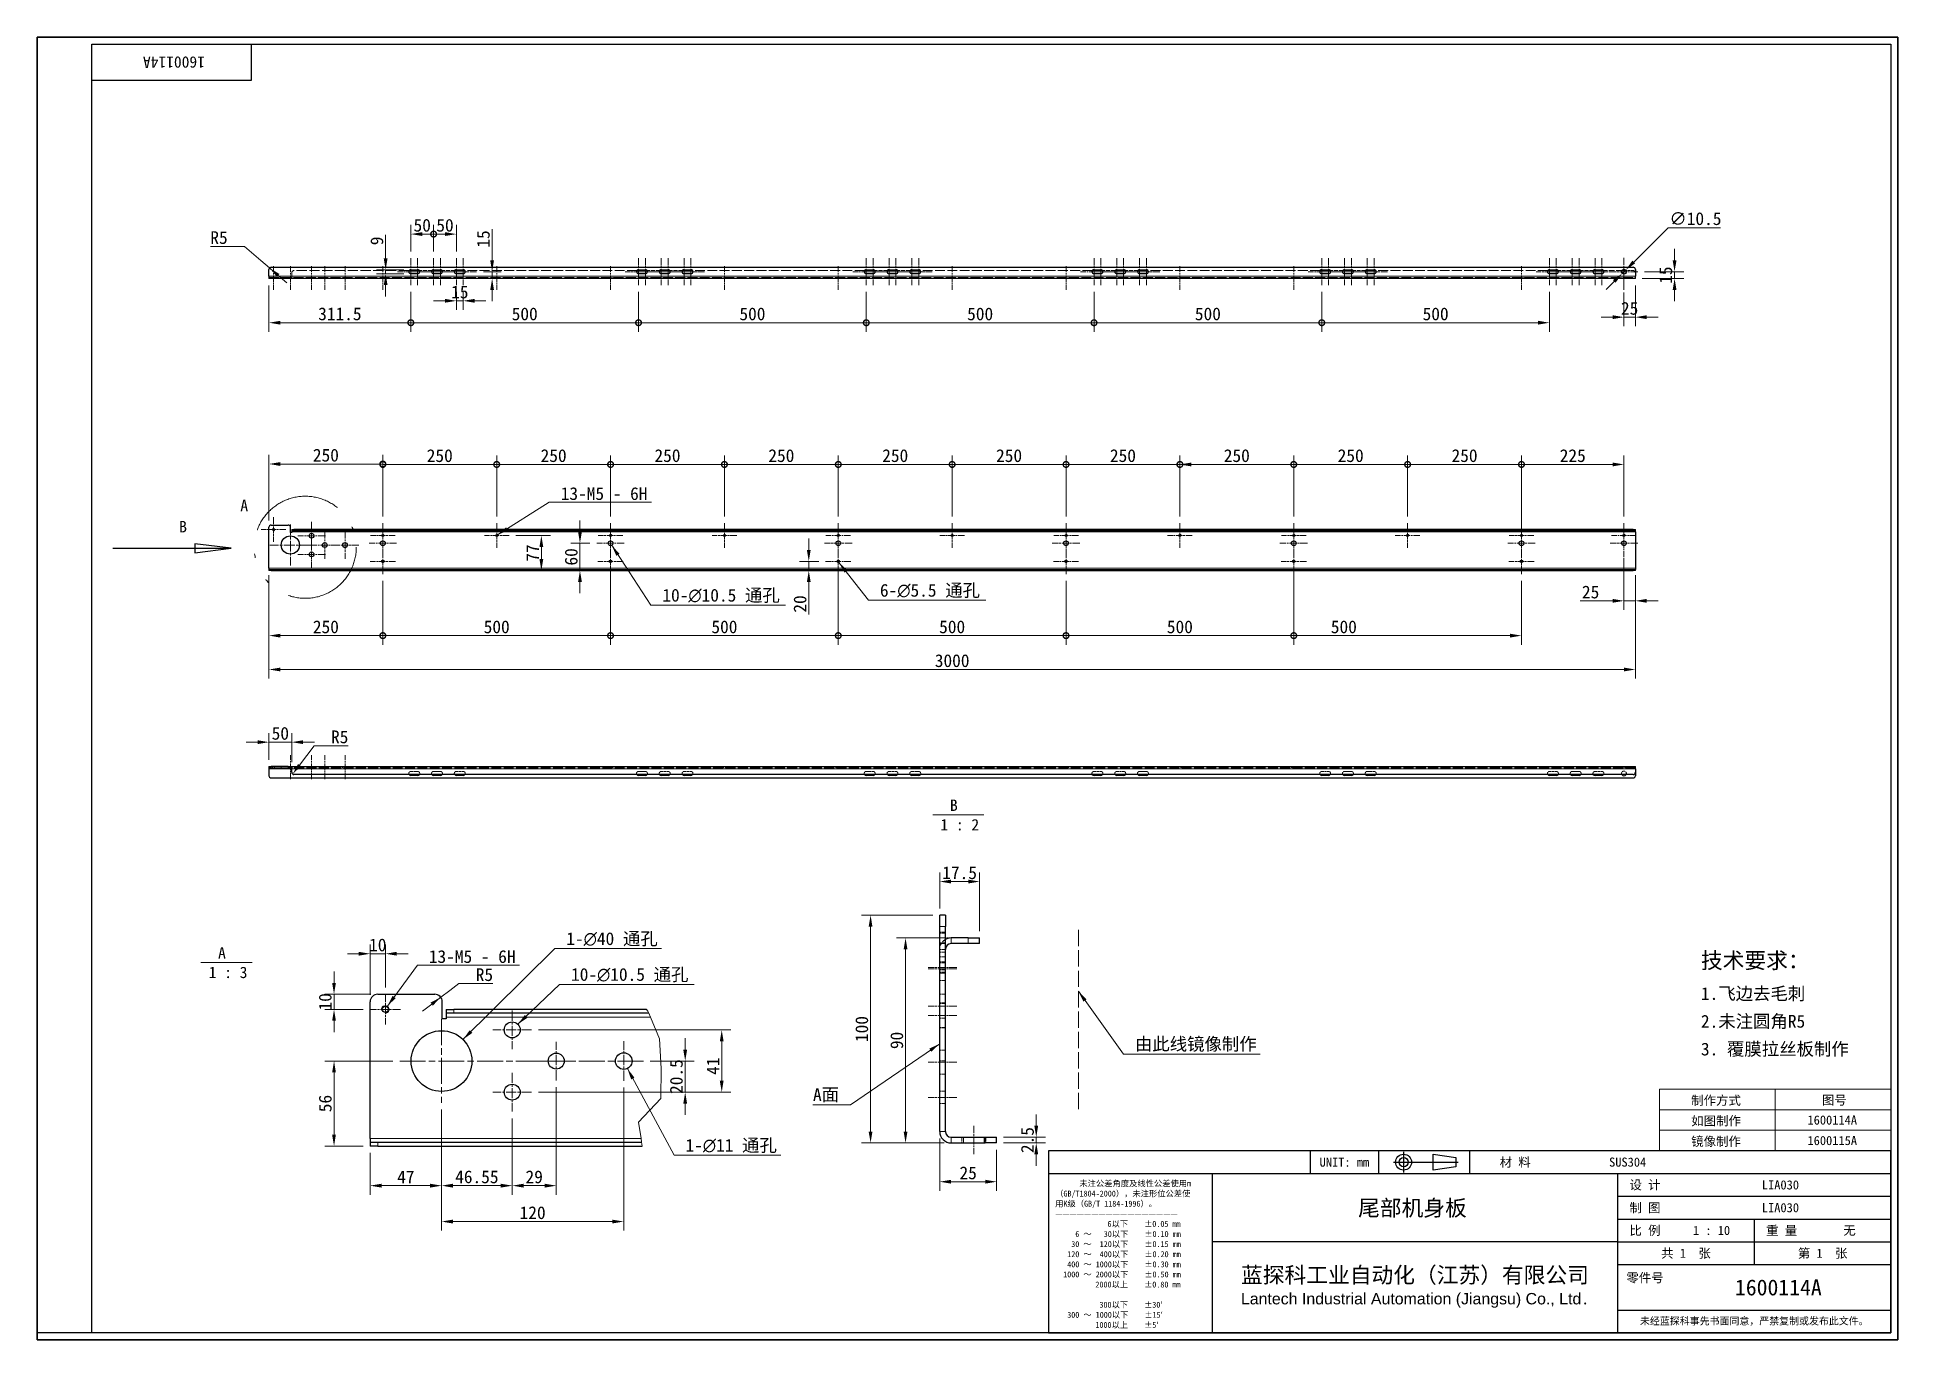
# Model space of a CAD drawing. Header units: millimetres. Extents: x 60 to 4145, y 55 to 2915.
import ezdxf
from ezdxf.enums import TextEntityAlignment as Align

# ---------------------------------------------------------------- set-up
doc = ezdxf.new("R2010")
doc.units = ezdxf.units.MM
doc.header["$LTSCALE"] = 10
for name, pattern in [('CHAIN', [0.3543, 0.2362, -0.0295, 0.0591, -0.0295]), ('DASH_DOUBLE_DOT', [0.2164, 0.1181, -0.0295, 0.0049, -0.0295, 0.0049, -0.0295]), ('DASHED', [0.2067, 0.1654, -0.0413]), ('DASHED_SPACE', [0.2067, 0.1654, -0.0413])]:
    doc.linetypes.add(name, pattern=pattern)
for name, color, linetype, lineweight in [('1', 7, 'Continuous', 18), ('可见 (ISO)', 7, 'Continuous', 25), ('可见窄的 (ISO)', 7, 'Continuous', 18), ('图框 (ISO)', 7, 'Continuous', 35), ('标题 (ISO)', 7, 'Continuous', 25), ('草图几何图元 (ISO)', 7, 'Continuous', 18)]:
    doc.layers.add(name, color=color, linetype=linetype, lineweight=lineweight)
for name, color, linetype, lineweight, true_color in [('中心标记 (ISO)', 1, 'CHAIN', 18, 0xff0000), ('中心线 (ISO)', 1, 'CHAIN', 18, 0xff0000), ('剖切线 (ISO)', 7, 'CHAIN', 25, 0x008000), ('尺寸 (ISO)', 7, 'Continuous', 18, 0x008000), ('局部视图边界 (ISO)', 7, 'DASH_DOUBLE_DOT', 18, 0x008000), ('折线 (ISO)', 7, 'Continuous', 18, 0x008000), ('符号 (ISO)', 7, 'Continuous', 18, 0x008000), ('隐藏 (ISO)', 5, 'DASHED', 18, 0x0000ff), ('隐藏窄的 (ISO)', 5, 'DASHED', 18, 0x0000ff)]:
    doc.layers.add(name, color=color, linetype=linetype, lineweight=lineweight, true_color=true_color)
doc.styles.add('HZ_33', font='simfang.ttf')
doc.styles.add('文本样式164', font='SimSun.ttf')
doc.styles.add('文本样式165', font='SimSun.ttf')
doc.styles.add('文本样式74', font='SimSun.ttf')
doc.styles.add('最新国标', font='simfang.ttf')
doc.styles.add('注释文本 (ISO)', font='simfang.ttf')
doc.dimstyles.new('默认 (GB)', dxfattribs={"dimscale": 10, "dimtxt": 2.8, "dimasz": 2.5, "dimexe": 2, "dimexo": 1.5, "dimgap": 0.5, "dimtad": 1, "dimtoh": 1, "dimdsep": 46, "dimtxsty": '最新国标', "dimcen": 0.09, "dimdle": 10, "dimclrd": 256, "dimclre": 256, "dimclrt": 256, "dimaunit": 1, "dimadec": 3, "dimazin": 2, "dimtfac": 0.535714, "dimtdec": 3, "dimtmove": 0, "dimatfit": 3, "dimfxl": 0, "dimtolj": 1, "dimlwd": -1, "dimlwe": -1, "dimarcsym": 0})
doc.dimstyles.new('默认 (GB)$7', dxfattribs={"dimscale": 10, "dimtxt": 2.8, "dimasz": 2.5, "dimexe": 2, "dimexo": 1.5, "dimgap": 0.5, "dimtad": 1, "dimtoh": 1, "dimdsep": 46, "dimtxsty": '最新国标', "dimcen": 0.09, "dimdle": 10, "dimclrd": 256, "dimclre": 256, "dimclrt": 256, "dimaunit": 1, "dimadec": 3, "dimazin": 2, "dimtfac": 0.535714, "dimtdec": 3, "dimtmove": 0, "dimatfit": 3, "dimfxl": 0, "dimtolj": 1, "dimlwd": -1, "dimlwe": -1, "dimarcsym": 0})

msp = doc.modelspace()

# ---------------------------------------------------------------- texts
at = {"layer": '符号 (ISO)'}
for s, insert, char_height, width, attachment_point, line_spacing_factor, style in [('13-M5 - 6H', (1209.373, 1898.519), 28, 211.68656, 7, 0.49, '最新国标'), ('6-\\fAIGDT|b0|i0;{\\H28.0000;n}\\fFangSong|b0|i0;{\\H28.0000;5.5 通孔}', (1910.271, 1683.586), 28, 243.37871, 7, 0.49, '最新国标'), ('10-\\fAIGDT|b0|i0;{\\H28.0000;n}\\fFangSong|b0|i0;{\\H28.0000;10.5 通孔}', (1432.546, 1672.777), 28, 285.71602, 7, 0.49, '最新国标'), ('1-\\fAIGDT|b0|i0;{\\H28.0000;n}\\fFangSong|b0|i0;{\\H28.0000;40 通孔}', (1221.716, 918.659), 28, 222.21006, 7, 0.49, '最新国标'), ('13-M5 - 6H', (919.762, 882.013), 28, 211.68656, 7, 0.49, '最新国标'), ('{\\H1.75x;技术要求：\\H0.8x;\\P1.飞边去毛刺\\P2.未注圆角R5\\P3. 覆膜拉丝板制作}', (3712.781, 790.823), 20, 356.3041, 4, 1.305367, '注释文本 (ISO)'), ('10-\\fAIGDT|b0|i0;{\\H28.0000;n}\\fFangSong|b0|i0;{\\H28.0000;10.5 通孔}', (1232.032, 840.093), 28, 285.71602, 7, 0.49, '最新国标'), ('\\fFangSong|b0|i0;由此线镜像制作\\P', (2470.092, 718.429), 28, 293.4269, 1, 2.142857, '最新国标'), ('1-\\fAIGDT|b0|i0;{\\H28.0000;n}\\fFangSong|b0|i0;{\\H28.0000;11 通孔}', (1483.315, 464.984), 28, 222.21006, 7, 0.49, '最新国标')]:
    msp.add_mtext(s, dxfattribs=dict(at, insert=insert, char_height=char_height, width=width, attachment_point=attachment_point, line_spacing_factor=line_spacing_factor, style=style))
at = {"layer": '符号 (ISO)', "char_height": 25, "attachment_point": 7, "style": 'HZ_33'}
for s, insert in [('B ', (2063.93, 1216.118)), (' 1 : 2', (2026.023, 1173.016)), ('A ', (457.108, 891.914)), (' 1 : 3', (419.521, 848.813))]:
    msp.add_mtext(s, dxfattribs=dict(at, insert=insert))
at = {"layer": '符号 (ISO)', "insert": (1820.528, 607.382), "char_height": 28, "width": 62.87719, "attachment_point": 3, "style": '最新国标'}
msp.add_mtext('\\fFangSong|b0|i0;A面', dxfattribs=at)

# ---------------------------------------------------------------- blocks, each defined once
blk = doc.blocks.new('图框 最新国标')
at = {"layer": '图框 (ISO)'}
for p, q in [((6, 7), (6, 291.5)), ((6, 291.5), (414.5, 291.5)), ((414.5, 291.5), (414.5, 5.5)), ((6, 7), (6, 5.5)), ((6, 7), (6, 5.5)), ((414.5, 5.5), (6, 5.5))]:
    blk.add_line(p, q, dxfattribs=at)
at = {"layer": '图框 (ISO)', "color": 7, "linetype": 'Continuous', "lineweight": 25}
for p, q in [((18, 290), (413, 290)), ((18, 7), (18, 290)), ((18, 290), (413, 290)), ((53, 290), (53, 282)), ((413, 290), (413, 7)), ((413, 290), (413, 7)), ((53, 282), (18, 282)), ((413, 7), (6, 7)), ((413, 7), (18, 7))]:
    blk.add_line(p, q, dxfattribs=at)
at = {"layer": '图框 (ISO)', "style": '文本样式74'}
blk.add_attdef('零件代号_001', (42.82, 287.25), '', height=2.5, rotation=180, dxfattribs=at)
blk = doc.blocks.new('标题栏 副本 最新国标')
at = {"layer": '标题 (ISO)'}
for p, q in [((381.98, -183.84), (196.98, -183.84)), ((196.98, -183.84), (196.98, -223.84)), ((254.48, -183.84), (254.48, -188.84)), ((269.48, -183.84), (269.48, -188.84)), ((281.48, -188.09), (281.48, -184.59)), ((281.48, -184.59), (286.48, -185.34)), ((286.48, -187.34), (281.48, -188.09)), ((286.48, -185.34), (286.48, -187.34)), ((289.48, -183.84), (289.48, -188.84)), ((381.98, -223.84), (381.98, -183.84)), ((383.48, -183.84), (383.48, -225.34)), ((196.98, -188.84), (381.98, -188.84)), ((232.98, -188.84), (232.98, -223.84)), ((321.98, -188.84), (321.98, -223.84)), ((321.98, -193.84), (381.98, -193.84)), ((321.98, -198.84), (381.98, -198.84)), ((351.98, -198.84), (351.98, -208.84)), ((321.98, -203.84), (232.98, -203.84)), ((321.98, -203.84), (381.98, -203.84)), ((321.98, -208.84), (381.98, -208.84)), ((321.98, -218.84), (381.98, -218.84)), ((196.98, -223.84), (381.98, -223.84)), ((383.48, -225.34), (196.98, -225.34))]:
    blk.add_line(p, q, dxfattribs=at)
at = {"layer": '标题 (ISO)', "linetype": 'CHAIN', "ltscale": 15.834605}
blk.add_line((272.73, -186.34), (286.98, -186.34), dxfattribs=at)
at = {"layer": '标题 (ISO)', "linetype": 'CHAIN', "ltscale": 5.000333}
blk.add_line((274.98, -184.09), (274.98, -188.59), dxfattribs=at)
at = {"layer": '标题 (ISO)'}
for radius in [1.75, 1]:
    blk.add_circle((274.98, -186.34), radius, dxfattribs=at)
at = {"layer": '1', "style": '文本样式164'}
for s, p in [('UNIT: mm', (261.98, -186.34)), ('材 料', (299.48, -186.34)), ('设 计', (327.98, -191.34)), ('制 图', (327.98, -196.34)), ('比 例', (327.98, -201.34)), ('重 量', (357.98, -201.34)), ('共 1  张', (336.98, -206.34)), ('第 1  张', (366.98, -206.34))]:
    blk.add_text(s, height=2, dxfattribs=at).set_placement(p, align=Align.MIDDLE_CENTER)
at = {"layer": '标题 (ISO)', "style": '注释文本 (ISO)'}
for s, insert, char_height, attachment_point, line_spacing_factor in [('\\fSimSun|b0|i0;{\\H1.3000;      未注公差角度及线性公差使用m\\P}\\fSimSun|b0|i0;{\\H1.3000;（GB/T1804-2000），未注形位公差使\\P}\\fSimSun|b0|i0;{\\H1.3000;用K级（GB/T 1184-1996）。\\P}\\fSimSun|b0|i0;{\\H1.3000;—————————————————\\P}\\fSimSun|b0|i0;{\\H1.3000;             6以下    ±0.05 mm\\P}\\fSimSun|b0|i0;{\\H1.3000;     6 ～   30以下    ±0.10 mm\\P}\\fSimSun|b0|i0;{\\H1.3000;    30 ～  120以下    ±0.15 mm\\P}\\fSimSun|b0|i0;{\\H1.3000;   120 ～  400以下    ±0.20 mm\\P}\\fSimSun|b0|i0;{\\H1.3000;   400 ～ 1000以下    ±0.30 mm\\P}\\fSimSun|b0|i0;{\\H1.3000;  1000 ～ 2000以下    ±0.50 mm\\P}\\fSimSun|b0|i0;{\\H1.3000;          2000以上    ±0.80 mm\\P}\\fSimSun|b0|i0;{\\H1.3000;\\P}\\fSimSun|b0|i0;{\\H1.3000;           300以下    ±30′\\P}\\fSimSun|b0|i0;{\\H1.3000;   300 ～ 1000以下    ±15′\\P}\\fSimSun|b0|i0;{\\H1.3000;          1000以上    ±5′}', (198.48, -206.63), 1.3, 4, 1.023913), ('{\\fMicrosoft YaHei|b0|i0|c134|p34;\\H1.75x;蓝探科工业自动化（江苏）有限公司\\P\\fArial|b0|i0|c0|p34;\\H0.71429x;Lantech Industrial Automation (Jiangsu) Co., Ltd\\fFangSong|b0|i0|c134|p49;.\\H1.15195x; }', (277.48, -213.84), 2, 5, 0.978695)]:
    blk.add_mtext(s, dxfattribs=dict(at, insert=insert, char_height=char_height, attachment_point=attachment_point, line_spacing_factor=line_spacing_factor))
at = {"layer": '标题 (ISO)', "attachment_point": 5, "style": '注释文本 (ISO)'}
for s, insert, char_height in [('\\fFangSong|b0|i0;零件号', (327.98, -211.84), 2), ('\\fSimSun|b0|i0;{\\H1.6000;未经蓝探科事先书面同意，严禁复制或发布此文件。}', (351.98, -221.34), 1.6)]:
    blk.add_mtext(s, dxfattribs=dict(at, insert=insert, char_height=char_height))
at = {"layer": '标题 (ISO)'}
for tag, p, height, style in [('材料_001', (320.09, -187.33), 2, '注释文本 (ISO)'), ('设计人_001', (353.63, -192.33), 2, '注释文本 (ISO)'), ('库存编号_001', (264.99, -198.14), 3.5, '文本样式165'), ('设计人_001', (353.63, -197.33), 2, '注释文本 (ISO)'), ('视图比例_001', (338.51, -202.33), 2, '注释文本 (ISO)'), ('质量\\P3;_001', (371.53, -202.3), 2, '注释文本 (ISO)'), ('零件代号_001', (347.74, -215.59), 3.5, '文本样式165')]:
    blk.add_attdef(tag, p, '', height=height, dxfattribs=dict(at, style=style))
blk = doc.blocks.new('表格1')
at = {"layer": '符号 (ISO)'}
for p, q in [((362.2, 60.51), (413, 60.51)), ((362.2, 60.51), (362.2, 56.01)), ((387.6, 60.51), (387.6, 56.01)), ((413, 60.51), (413, 56.01)), ((362.2, 56.01), (413, 56.01)), ((362.2, 56.01), (362.2, 47)), ((387.6, 56.01), (387.6, 47)), ((413, 56.01), (413, 47)), ((362.2, 51.5), (413, 51.5)), ((362.2, 47), (413, 47))]:
    blk.add_line(p, q, dxfattribs=at)
at = {"layer": '符号 (ISO)', "char_height": 2, "attachment_point": 7, "style": '注释文本 (ISO)'}
for s, insert in [('制作方式', (369.14, 56.85)), ('图号', (397.84, 56.91)), ('如图制作', (369.15, 52.35)), ('1600114A', (394.67, 52.72)), ('镜像制作', (369.14, 47.84)), ('1600115A', (394.67, 48.22))]:
    blk.add_mtext(s, dxfattribs=dict(at, insert=insert))
blk = doc.blocks.new('二维局部视图0')
at = {"layer": '局部视图边界 (ISO)', "ltscale": 18.060143}
blk.add_circle((64.85, 179.51), 11.2, dxfattribs=at)
at = {"layer": '局部视图边界 (ISO)', "insert": (50.6, 187.43), "char_height": 2.5, "attachment_point": 7, "style": 'HZ_33'}
blk.add_mtext('A', dxfattribs=at)
blk = doc.blocks.new('*D7')
at = {"layer": 'Defpoints', "color": 0, "transparency": 16777216}
for p in [(1145.4, 735.4), (1145.4, 598.7), (1562.9, 598.7)]:
    blk.add_point(p, dxfattribs=at)
at = {"layer": '尺寸 (ISO)', "color": 116, "true_color": 0x00803f, "transparency": 16777216}
for p, q in [((1160.4, 735.4), (1582.9, 735.4)), ((1562.9, 710.4), (1562.9, 623.7)), ((1160.4, 598.7), (1582.9, 598.7))]:
    blk.add_line(p, q, dxfattribs=at)
for points in [[(1558.7, 710.4), (1567, 710.4), (1562.9, 735.4)], [(1558.7, 623.7), (1567, 623.7), (1562.9, 598.7)]]:
    blk.add_solid(points, dxfattribs=at)
at = {"layer": '尺寸 (ISO)', "transparency": 16777216, "insert": (1543.9, 655.7), "char_height": 28, "attachment_point": 5, "rotation": 90, "style": '最新国标'}
blk.add_mtext('\\A1;41', dxfattribs=at)
blk = doc.blocks.new('*D8')
at = {"layer": 'Defpoints', "color": 0, "transparency": 16777216}
for p in [(1391, 667.1), (1145.4, 598.7), (1482.7, 598.7)]:
    blk.add_point(p, dxfattribs=at)
at = {"layer": '尺寸 (ISO)', "color": 116, "true_color": 0x00803f, "transparency": 16777216}
for p, q in [((1482.7, 692.1), (1482.7, 717.1)), ((1406, 667.1), (1502.7, 667.1)), ((1482.7, 667.1), (1482.7, 642.1)), ((1482.7, 642.1), (1482.7, 623.7)), ((1482.7, 598.7), (1482.7, 623.7)), ((1160.4, 598.7), (1502.7, 598.7)), ((1482.7, 573.7), (1482.7, 548.7))]:
    blk.add_line(p, q, dxfattribs=at)
for points in [[(1478.5, 692.1), (1486.9, 692.1), (1482.7, 667.1)], [(1478.5, 573.7), (1486.9, 573.7), (1482.7, 598.7)]]:
    blk.add_solid(points, dxfattribs=at)
at = {"layer": '尺寸 (ISO)', "transparency": 16777216, "insert": (1463.4, 632.9), "char_height": 28, "attachment_point": 5, "rotation": 90, "style": '最新国标'}
blk.add_mtext('\\A1;20.5', dxfattribs=at)
blk = doc.blocks.new('*D9')
at = {"layer": 'Defpoints', "color": 0, "transparency": 16777216}
for p in [(947.7, 575.4), (791, 480.4), (791, 393.4)]:
    blk.add_point(p, dxfattribs=at)
at = {"layer": '尺寸 (ISO)', "color": 116, "true_color": 0x00803f, "transparency": 16777216}
for p, q in [((947.7, 560.4), (947.7, 373.4)), ((791, 465.4), (791, 373.4)), ((922.7, 393.4), (816, 393.4))]:
    blk.add_line(p, q, dxfattribs=at)
for points in [[(816, 397.6), (816, 389.2), (791, 393.4)], [(922.7, 397.6), (922.7, 389.2), (947.7, 393.4)]]:
    blk.add_solid(points, dxfattribs=at)
at = {"layer": '尺寸 (ISO)', "transparency": 16777216, "insert": (869.4, 412.6), "char_height": 28, "attachment_point": 5, "style": '最新国标'}
blk.add_mtext('\\A1;47', dxfattribs=at)
blk = doc.blocks.new('*D10')
at = {"layer": 'Defpoints', "color": 0, "transparency": 16777216}
for p in [(856, 667.1), (711.7, 480.4), (791, 480.4)]:
    blk.add_point(p, dxfattribs=at)
at = {"layer": '尺寸 (ISO)', "color": 116, "true_color": 0x00803f, "transparency": 16777216}
for p, q in [((841, 667.1), (691.7, 667.1)), ((711.7, 642.1), (711.7, 505.4)), ((776, 480.4), (691.7, 480.4))]:
    blk.add_line(p, q, dxfattribs=at)
for points in [[(707.5, 642.1), (715.8, 642.1), (711.7, 667.1)], [(707.5, 505.4), (715.8, 505.4), (711.7, 480.4)]]:
    blk.add_solid(points, dxfattribs=at)
at = {"layer": '尺寸 (ISO)', "transparency": 16777216, "insert": (692.5, 573.7), "char_height": 28, "attachment_point": 5, "rotation": 90, "style": '最新国标'}
blk.add_mtext('\\A1;56', dxfattribs=at)
blk = doc.blocks.new('*D11')
at = {"layer": 'Defpoints', "color": 0, "transparency": 16777216}
for p in [(947.7, 575.4), (1102.9, 556.2), (1102.9, 393.4)]:
    blk.add_point(p, dxfattribs=at)
at = {"layer": '尺寸 (ISO)', "color": 116, "true_color": 0x00803f, "transparency": 16777216}
for p, q in [((947.7, 560.4), (947.7, 373.4)), ((1102.9, 541.2), (1102.9, 373.4)), ((972.7, 393.4), (1077.9, 393.4))]:
    blk.add_line(p, q, dxfattribs=at)
for points in [[(972.7, 397.6), (972.7, 389.2), (947.7, 393.4)], [(1077.9, 397.6), (1077.9, 389.2), (1102.9, 393.4)]]:
    blk.add_solid(points, dxfattribs=at)
at = {"layer": '尺寸 (ISO)', "transparency": 16777216, "insert": (1025.3, 412.6), "char_height": 28, "attachment_point": 5, "style": '最新国标'}
blk.add_mtext('\\A1;46.55', dxfattribs=at)
blk = doc.blocks.new('*D12')
at = {"layer": 'Defpoints', "color": 0, "transparency": 16777216}
for p in [(1199.5, 624.6), (1102.9, 556.2), (1199.5, 393.4)]:
    blk.add_point(p, dxfattribs=at)
at = {"layer": '尺寸 (ISO)', "color": 116, "true_color": 0x00803f, "transparency": 16777216}
for p, q in [((1199.5, 609.6), (1199.5, 373.4)), ((1102.9, 541.2), (1102.9, 373.4)), ((1127.9, 393.4), (1174.5, 393.4))]:
    blk.add_line(p, q, dxfattribs=at)
for points in [[(1127.9, 397.6), (1127.9, 389.2), (1102.9, 393.4)], [(1174.5, 397.6), (1174.5, 389.2), (1199.5, 393.4)]]:
    blk.add_solid(points, dxfattribs=at)
at = {"layer": '尺寸 (ISO)', "transparency": 16777216, "insert": (1151.2, 412.6), "char_height": 28, "attachment_point": 5, "style": '最新国标'}
blk.add_mtext('\\A1;29', dxfattribs=at)
blk = doc.blocks.new('*D13')
at = {"layer": 'Defpoints', "color": 0, "transparency": 16777216}
for p in [(1347.7, 623.7), (947.7, 575.4), (1347.7, 314.6)]:
    blk.add_point(p, dxfattribs=at)
at = {"layer": '尺寸 (ISO)', "color": 116, "true_color": 0x00803f, "transparency": 16777216}
for p, q in [((1347.7, 608.7), (1347.7, 294.6)), ((947.7, 560.4), (947.7, 294.6)), ((972.7, 314.6), (1322.7, 314.6))]:
    blk.add_line(p, q, dxfattribs=at)
for points in [[(972.7, 318.8), (972.7, 310.4), (947.7, 314.6)], [(1322.7, 318.8), (1322.7, 310.4), (1347.7, 314.6)]]:
    blk.add_solid(points, dxfattribs=at)
at = {"layer": '尺寸 (ISO)', "transparency": 16777216, "insert": (1147.7, 333.8), "char_height": 28, "attachment_point": 5, "style": '最新国标'}
blk.add_mtext('\\A1;120', dxfattribs=at)
blk = doc.blocks.new('*D14')
at = {"layer": 'Defpoints', "color": 0, "transparency": 16777216}
for p in [(568.8, 1367.2), (568.8, 1313.5), (618.8, 1308.5)]:
    blk.add_point(p, dxfattribs=at)
at = {"layer": '尺寸 (ISO)', "color": 116, "true_color": 0x00803f, "transparency": 16777216}
for p, q in [((543.8, 1367.2), (518.8, 1367.2)), ((568.8, 1328.5), (568.8, 1387.2)), ((618.8, 1367.2), (568.8, 1367.2)), ((618.8, 1323.5), (618.8, 1387.2)), ((643.8, 1367.2), (668.8, 1367.2))]:
    blk.add_line(p, q, dxfattribs=at)
for points in [[(543.8, 1371.4), (543.8, 1363), (568.8, 1367.2)], [(643.8, 1371.4), (643.8, 1363), (618.8, 1367.2)]]:
    blk.add_solid(points, dxfattribs=at)
at = {"layer": '尺寸 (ISO)', "transparency": 16777216, "insert": (593.8, 1386.4), "char_height": 28, "attachment_point": 5, "style": '最新国标'}
blk.add_mtext('\\A1;50', dxfattribs=at)
blk = doc.blocks.new('*D15')
at = {"layer": 'Defpoints', "color": 0, "transparency": 16777216}
for p in [(620.8, 1297), (623.8, 1301)]:
    blk.add_point(p, dxfattribs=at)
at = {"layer": '尺寸 (ISO)', "color": 116, "true_color": 0x00803f, "transparency": 16777216}
for p, q in [((668.1, 1359.4), (635.9, 1316.9)), ((742.6, 1359.4), (668.1, 1359.4))]:
    blk.add_line(p, q, dxfattribs=at)
blk.add_solid([(632.6, 1319.4), (639.2, 1314.4), (620.8, 1297)], dxfattribs=at)
at = {"layer": '尺寸 (ISO)', "transparency": 16777216, "insert": (724.1, 1378.6), "char_height": 28, "attachment_point": 5, "style": '最新国标'}
blk.add_mtext('\\A1;R5', dxfattribs=at)
blk = doc.blocks.new('*D16')
at = {"layer": 'Defpoints', "color": 0, "transparency": 16777216}
for p in [(570, 2408.3), (573.8, 2405.1)]:
    blk.add_point(p, dxfattribs=at)
at = {"layer": '尺寸 (ISO)', "color": 116, "true_color": 0x00803f, "transparency": 16777216}
for p, q in [((440.5, 2455.7), (515, 2455.7)), ((515, 2455.7), (551.1, 2424.7)), ((570, 2408.3), (551.1, 2424.7)), ((573.8, 2405.1), (570, 2408.3)), ((588.9, 2392), (607.9, 2375.7))]:
    blk.add_line(p, q, dxfattribs=at)
blk.add_solid([(591.7, 2395.2), (586.2, 2388.9), (570, 2408.3)], dxfattribs=at)
at = {"layer": '尺寸 (ISO)', "transparency": 16777216, "insert": (459.1, 2474.9), "char_height": 28, "attachment_point": 5, "style": '最新国标'}
blk.add_mtext('\\A1;R5', dxfattribs=at)
blk = doc.blocks.new('*D17')
at = {"layer": 'Defpoints', "color": 0, "transparency": 16777216}
for p in [(791, 902.6), (791, 797.1), (824.4, 813.7)]:
    blk.add_point(p, dxfattribs=at)
at = {"layer": '尺寸 (ISO)', "color": 116, "true_color": 0x00803f, "transparency": 16777216}
for p, q in [((766, 902.6), (741, 902.6)), ((791, 812.1), (791, 922.6)), ((824.4, 902.6), (791, 902.6)), ((824.4, 828.7), (824.4, 922.6)), ((849.4, 902.6), (874.4, 902.6))]:
    blk.add_line(p, q, dxfattribs=at)
for points in [[(766, 906.8), (766, 898.5), (791, 902.6)], [(849.4, 906.8), (849.4, 898.5), (824.4, 902.6)]]:
    blk.add_solid(points, dxfattribs=at)
at = {"layer": '尺寸 (ISO)', "transparency": 16777216, "insert": (807.7, 921.8), "char_height": 28, "attachment_point": 5, "style": '最新国标'}
blk.add_mtext('\\A1;10', dxfattribs=at)
blk = doc.blocks.new('*D18')
at = {"layer": 'Defpoints', "color": 0, "transparency": 16777216}
for p in [(711.7, 813.7), (791, 780.4), (807.7, 813.7)]:
    blk.add_point(p, dxfattribs=at)
at = {"layer": '尺寸 (ISO)', "color": 116, "true_color": 0x00803f, "transparency": 16777216}
for p, q in [((711.7, 838.7), (711.7, 863.7)), ((792.7, 813.7), (691.7, 813.7)), ((776, 780.4), (691.7, 780.4)), ((711.7, 780.4), (711.7, 813.7)), ((711.7, 755.4), (711.7, 730.4))]:
    blk.add_line(p, q, dxfattribs=at)
for points in [[(707.5, 838.7), (715.8, 838.7), (711.7, 813.7)], [(707.5, 755.4), (715.8, 755.4), (711.7, 780.4)]]:
    blk.add_solid(points, dxfattribs=at)
at = {"layer": '尺寸 (ISO)', "transparency": 16777216, "insert": (692.5, 797.1), "char_height": 28, "attachment_point": 5, "rotation": 90, "style": '最新国标'}
blk.add_mtext('\\A1;10', dxfattribs=at)
blk = doc.blocks.new('_DotSmall')
at = {"color": 0, "linetype": 'ByBlock', "const_width": 0.5}
blk.add_lwpolyline([(-0.0625, 0, 1), (0.0625, 0, 1)], format="xyb", close=True, dxfattribs=at)
blk = doc.blocks.new('*D19')
at = {"layer": 'Defpoints', "color": 0, "transparency": 16777216}
for p in [(930.3, 2482.7), (880.3, 2429.6), (930.3, 2429.6)]:
    blk.add_point(p, dxfattribs=at)
at = {"layer": '尺寸 (ISO)', "color": 116, "true_color": 0x00803f, "transparency": 16777216}
for p, q in [((880.3, 2444.6), (880.3, 2502.7)), ((930.3, 2444.6), (930.3, 2502.7)), ((905.3, 2482.7), (930.3, 2482.7))]:
    blk.add_line(p, q, dxfattribs=at)
blk.add_solid([(905.3, 2486.9), (905.3, 2478.6), (880.3, 2482.7)], dxfattribs=at)
at = {"layer": '尺寸 (ISO)', "color": 116, "true_color": 0x00803f, "transparency": 16777216, "xscale": 25, "yscale": 25, "zscale": 25}
blk.add_blockref('_DotSmall', (930.3, 2482.7), dxfattribs=at)
at = {"layer": '尺寸 (ISO)', "transparency": 16777216, "insert": (905.3, 2501.9), "char_height": 28, "attachment_point": 5, "style": '最新国标'}
blk.add_mtext('\\A1;50', dxfattribs=at)
blk = doc.blocks.new('*D21')
at = {"layer": 'Defpoints', "color": 0, "transparency": 16777216}
for p in [(980.3, 2482.7), (930.3, 2429.6), (980.3, 2429.6)]:
    blk.add_point(p, dxfattribs=at)
at = {"layer": '尺寸 (ISO)', "color": 116, "true_color": 0x00803f, "transparency": 16777216}
for p, q in [((930.3, 2444.6), (930.3, 2502.7)), ((980.3, 2444.6), (980.3, 2502.7)), ((930.3, 2482.7), (955.3, 2482.7))]:
    blk.add_line(p, q, dxfattribs=at)
blk.add_solid([(955.3, 2486.9), (955.3, 2478.6), (980.3, 2482.7)], dxfattribs=at)
at = {"layer": '尺寸 (ISO)', "color": 116, "true_color": 0x00803f, "transparency": 16777216, "xscale": 25, "yscale": 25, "zscale": 25, "rotation": 180}
blk.add_blockref('_DotSmall', (930.3, 2482.7), dxfattribs=at)
at = {"layer": '尺寸 (ISO)', "transparency": 16777216, "insert": (955.3, 2501.9), "char_height": 28, "attachment_point": 5, "style": '最新国标'}
blk.add_mtext('\\A1;50', dxfattribs=at)
blk = doc.blocks.new('*D22')
at = {"layer": 'Defpoints', "color": 0, "transparency": 16777216}
for p in [(980.3, 2370.6), (995.3, 2370.6), (995.3, 2336.2)]:
    blk.add_point(p, dxfattribs=at)
at = {"layer": '尺寸 (ISO)', "color": 116, "true_color": 0x00803f, "transparency": 16777216}
for p, q in [((955.3, 2336.2), (930.3, 2336.2)), ((980.3, 2355.6), (980.3, 2316.2)), ((980.3, 2336.2), (995.3, 2336.2)), ((995.3, 2355.6), (995.3, 2316.2)), ((1020.3, 2336.2), (1045.3, 2336.2))]:
    blk.add_line(p, q, dxfattribs=at)
for points in [[(955.3, 2340.4), (955.3, 2332.1), (980.3, 2336.2)], [(1020.3, 2340.4), (1020.3, 2332.1), (995.3, 2336.2)]]:
    blk.add_solid(points, dxfattribs=at)
at = {"layer": '尺寸 (ISO)', "transparency": 16777216, "insert": (987.8, 2355.4), "char_height": 28, "attachment_point": 5, "style": '最新国标'}
blk.add_mtext('\\A1;15', dxfattribs=at)
blk = doc.blocks.new('*D23')
at = {"layer": 'Defpoints', "color": 0, "transparency": 16777216}
for p in [(1024.8, 2400.1), (1058.8, 2385.1), (1263.6, 2385.1)]:
    blk.add_point(p, dxfattribs=at)
at = {"layer": '尺寸 (ISO)', "color": 116, "true_color": 0x00803f, "transparency": 16777216}
for p, q in [((1058.8, 2425.1), (1058.8, 2493.8)), ((1039.8, 2400.1), (1078.8, 2400.1)), ((1058.8, 2385.1), (1058.8, 2400.1)), ((1058.8, 2360.1), (1058.8, 2335.1))]:
    blk.add_line(p, q, dxfattribs=at)
for points in [[(1054.6, 2425.1), (1062.9, 2425.1), (1058.8, 2400.1)], [(1054.6, 2360.1), (1062.9, 2360.1), (1058.8, 2385.1)]]:
    blk.add_solid(points, dxfattribs=at)
at = {"layer": '尺寸 (ISO)', "transparency": 16777216, "insert": (1039.6, 2472), "char_height": 28, "attachment_point": 5, "rotation": 90, "style": '最新国标'}
blk.add_mtext('\\A1;15', dxfattribs=at)
blk = doc.blocks.new('*D24')
at = {"layer": 'Defpoints', "color": 0, "transparency": 16777216}
for p in [(825, 2395.6), (880.3, 2404.6), (880.3, 2395.6)]:
    blk.add_point(p, dxfattribs=at)
at = {"layer": '尺寸 (ISO)', "color": 116, "true_color": 0x00803f, "transparency": 16777216}
for p, q in [((825, 2429.6), (825, 2481.1)), ((865.3, 2404.6), (805, 2404.6)), ((865.3, 2395.6), (805, 2395.6)), ((825, 2395.6), (825, 2404.6)), ((825, 2370.6), (825, 2345.6))]:
    blk.add_line(p, q, dxfattribs=at)
for points in [[(820.8, 2429.6), (829.2, 2429.6), (825, 2404.6)], [(820.8, 2370.6), (829.2, 2370.6), (825, 2395.6)]]:
    blk.add_solid(points, dxfattribs=at)
at = {"layer": '尺寸 (ISO)', "transparency": 16777216, "insert": (805.8, 2467.8), "char_height": 28, "attachment_point": 5, "rotation": 90, "style": '最新国标'}
blk.add_mtext('\\A1;9', dxfattribs=at)
blk = doc.blocks.new('*D25')
at = {"layer": 'Defpoints', "color": 0, "transparency": 16777216}
for p in [(3543.8, 2369.8), (3568.8, 2385.1), (3568.8, 2300.3)]:
    blk.add_point(p, dxfattribs=at)
at = {"layer": '尺寸 (ISO)', "color": 116, "true_color": 0x00803f, "transparency": 16777216}
for p, q in [((3568.8, 2370.1), (3568.8, 2280.3)), ((3543.8, 2354.8), (3543.8, 2280.3)), ((3518.8, 2300.3), (3493.8, 2300.3)), ((3543.8, 2300.3), (3568.8, 2300.3)), ((3593.8, 2300.3), (3618.8, 2300.3))]:
    blk.add_line(p, q, dxfattribs=at)
for points in [[(3518.8, 2304.5), (3518.8, 2296.2), (3543.8, 2300.3)], [(3593.8, 2304.5), (3593.8, 2296.2), (3568.8, 2300.3)]]:
    blk.add_solid(points, dxfattribs=at)
at = {"layer": '尺寸 (ISO)', "transparency": 16777216, "insert": (3556.3, 2319.5), "char_height": 28, "attachment_point": 5, "style": '最新国标'}
blk.add_mtext('\\A1;25', dxfattribs=at)
blk = doc.blocks.new('*D26')
at = {"layer": 'Defpoints', "color": 0, "transparency": 16777216}
for p in [(3568.8, 2385.1), (3574, 2400.1), (3654.9, 2385.1)]:
    blk.add_point(p, dxfattribs=at)
at = {"layer": '尺寸 (ISO)', "color": 116, "true_color": 0x00803f, "transparency": 16777216}
for p, q in [((3654.9, 2425.1), (3654.9, 2450.1)), ((3583.8, 2385.1), (3674.9, 2385.1)), ((3589, 2400.1), (3674.9, 2400.1)), ((3654.9, 2400.1), (3654.9, 2385.1)), ((3654.9, 2360.1), (3654.9, 2335.1))]:
    blk.add_line(p, q, dxfattribs=at)
for points in [[(3650.7, 2425.1), (3659.1, 2425.1), (3654.9, 2400.1)], [(3650.7, 2360.1), (3659.1, 2360.1), (3654.9, 2385.1)]]:
    blk.add_solid(points, dxfattribs=at)
at = {"layer": '尺寸 (ISO)', "transparency": 16777216, "insert": (3635.8, 2392.6), "char_height": 28, "attachment_point": 5, "rotation": 90, "style": '最新国标'}
blk.add_mtext('\\A1;15', dxfattribs=at)
blk = doc.blocks.new('*D27')
at = {"layer": 'Defpoints', "color": 0, "transparency": 16777216}
for p in [(1318.8, 1764), (818.8, 1736.2), (1318.8, 1601.1)]:
    blk.add_point(p, dxfattribs=at)
at = {"layer": '尺寸 (ISO)', "color": 116, "true_color": 0x00803f, "transparency": 16777216}
for p, q in [((818.8, 1721.2), (818.8, 1581.1)), ((1318.8, 1749), (1318.8, 1581.1)), ((818.8, 1601.1), (1318.8, 1601.1))]:
    blk.add_line(p, q, dxfattribs=at)
at = {"layer": '尺寸 (ISO)', "color": 116, "true_color": 0x00803f, "transparency": 16777216, "xscale": 25, "yscale": 25, "zscale": 25, "rotation": 180}
blk.add_blockref('_DotSmall', (818.8, 1601.1), dxfattribs=at)
at = {"layer": '尺寸 (ISO)', "color": 116, "true_color": 0x00803f, "transparency": 16777216, "xscale": 25, "yscale": 25, "zscale": 25}
blk.add_blockref('_DotSmall', (1318.8, 1601.1), dxfattribs=at)
at = {"layer": '尺寸 (ISO)', "transparency": 16777216, "insert": (1068.8, 1620.2), "char_height": 28, "attachment_point": 5, "style": '最新国标'}
blk.add_mtext('\\A1;500', dxfattribs=at)
blk = doc.blocks.new('*D28')
at = {"layer": 'Defpoints', "color": 0, "transparency": 16777216}
for p in [(1318.8, 1764), (1818.8, 1764), (1818.8, 1601.1)]:
    blk.add_point(p, dxfattribs=at)
at = {"layer": '尺寸 (ISO)', "color": 116, "true_color": 0x00803f, "transparency": 16777216}
for p, q in [((1318.8, 1749), (1318.8, 1581.1)), ((1818.8, 1749), (1818.8, 1581.1)), ((1318.8, 1601.1), (1818.8, 1601.1))]:
    blk.add_line(p, q, dxfattribs=at)
at = {"layer": '尺寸 (ISO)', "color": 116, "true_color": 0x00803f, "transparency": 16777216, "xscale": 25, "yscale": 25, "zscale": 25, "rotation": 180}
blk.add_blockref('_DotSmall', (1318.8, 1601.1), dxfattribs=at)
at = {"layer": '尺寸 (ISO)', "color": 116, "true_color": 0x00803f, "transparency": 16777216, "xscale": 25, "yscale": 25, "zscale": 25}
blk.add_blockref('_DotSmall', (1818.8, 1601.1), dxfattribs=at)
at = {"layer": '尺寸 (ISO)', "transparency": 16777216, "insert": (1568.8, 1620.2), "char_height": 28, "attachment_point": 5, "style": '最新国标'}
blk.add_mtext('\\A1;500', dxfattribs=at)
blk = doc.blocks.new('*D29')
at = {"layer": 'Defpoints', "color": 0, "transparency": 16777216}
for p in [(2818.8, 1764), (2318.8, 1736.2), (2818.8, 1601.1)]:
    blk.add_point(p, dxfattribs=at)
at = {"layer": '尺寸 (ISO)', "color": 116, "true_color": 0x00803f, "transparency": 16777216}
for p, q in [((2318.8, 1721.2), (2318.8, 1581.1)), ((2818.8, 1749), (2818.8, 1581.1)), ((2318.8, 1601.1), (2818.8, 1601.1))]:
    blk.add_line(p, q, dxfattribs=at)
at = {"layer": '尺寸 (ISO)', "color": 116, "true_color": 0x00803f, "transparency": 16777216, "xscale": 25, "yscale": 25, "zscale": 25, "rotation": 180}
blk.add_blockref('_DotSmall', (2318.8, 1601.1), dxfattribs=at)
at = {"layer": '尺寸 (ISO)', "color": 116, "true_color": 0x00803f, "transparency": 16777216, "xscale": 25, "yscale": 25, "zscale": 25}
blk.add_blockref('_DotSmall', (2818.8, 1601.1), dxfattribs=at)
at = {"layer": '尺寸 (ISO)', "transparency": 16777216, "insert": (2568.8, 1620.2), "char_height": 28, "attachment_point": 5, "style": '最新国标'}
blk.add_mtext('\\A1;500', dxfattribs=at)
blk = doc.blocks.new('*D30')
at = {"layer": 'Defpoints', "color": 0, "transparency": 16777216}
for p in [(568.8, 1749), (818.8, 1736.2), (818.8, 1601.1)]:
    blk.add_point(p, dxfattribs=at)
at = {"layer": '尺寸 (ISO)', "color": 116, "true_color": 0x00803f, "transparency": 16777216}
for p, q in [((568.8, 1734), (568.8, 1581.1)), ((818.8, 1721.2), (818.8, 1581.1)), ((593.8, 1601.1), (818.8, 1601.1))]:
    blk.add_line(p, q, dxfattribs=at)
blk.add_solid([(593.8, 1605.2), (593.8, 1596.9), (568.8, 1601.1)], dxfattribs=at)
at = {"layer": '尺寸 (ISO)', "color": 116, "true_color": 0x00803f, "transparency": 16777216, "xscale": 25, "yscale": 25, "zscale": 25}
blk.add_blockref('_DotSmall', (818.8, 1601.1), dxfattribs=at)
at = {"layer": '尺寸 (ISO)', "transparency": 16777216, "insert": (693.8, 1620.2), "char_height": 28, "attachment_point": 5, "style": '最新国标'}
blk.add_mtext('\\A1;250', dxfattribs=at)
blk = doc.blocks.new('*D31')
at = {"layer": 'Defpoints', "color": 0, "transparency": 16777216}
for p in [(1818.8, 1764), (2318.8, 1736.2), (2318.8, 1601.1)]:
    blk.add_point(p, dxfattribs=at)
at = {"layer": '尺寸 (ISO)', "color": 116, "true_color": 0x00803f, "transparency": 16777216}
for p, q in [((1818.8, 1749), (1818.8, 1581.1)), ((2318.8, 1721.2), (2318.8, 1581.1)), ((1818.8, 1601.1), (2318.8, 1601.1))]:
    blk.add_line(p, q, dxfattribs=at)
at = {"layer": '尺寸 (ISO)', "color": 116, "true_color": 0x00803f, "transparency": 16777216, "xscale": 25, "yscale": 25, "zscale": 25, "rotation": 180}
blk.add_blockref('_DotSmall', (1818.8, 1601.1), dxfattribs=at)
at = {"layer": '尺寸 (ISO)', "color": 116, "true_color": 0x00803f, "transparency": 16777216, "xscale": 25, "yscale": 25, "zscale": 25}
blk.add_blockref('_DotSmall', (2318.8, 1601.1), dxfattribs=at)
at = {"layer": '尺寸 (ISO)', "transparency": 16777216, "insert": (2068.8, 1620.2), "char_height": 28, "attachment_point": 5, "style": '最新国标'}
blk.add_mtext('\\A1;500', dxfattribs=at)
blk = doc.blocks.new('*D32')
at = {"layer": 'Defpoints', "color": 0, "transparency": 16777216}
for p in [(2818.8, 1764), (3318.8, 1736.2), (3318.8, 1601.1)]:
    blk.add_point(p, dxfattribs=at)
at = {"layer": '尺寸 (ISO)', "color": 116, "true_color": 0x00803f, "transparency": 16777216}
for p, q in [((2818.8, 1749), (2818.8, 1581.1)), ((3318.8, 1721.2), (3318.8, 1581.1)), ((2818.8, 1601.1), (3293.8, 1601.1))]:
    blk.add_line(p, q, dxfattribs=at)
blk.add_solid([(3293.8, 1605.2), (3293.8, 1596.9), (3318.8, 1601.1)], dxfattribs=at)
at = {"layer": '尺寸 (ISO)', "color": 116, "true_color": 0x00803f, "transparency": 16777216, "xscale": 25, "yscale": 25, "zscale": 25, "rotation": 180}
blk.add_blockref('_DotSmall', (2818.8, 1601.1), dxfattribs=at)
at = {"layer": '尺寸 (ISO)', "transparency": 16777216, "insert": (2928.8, 1620.2), "char_height": 28, "attachment_point": 5, "style": '最新国标'}
blk.add_mtext('\\A1;500', dxfattribs=at)
blk = doc.blocks.new('*D33')
at = {"layer": 'Defpoints', "color": 0, "transparency": 16777216}
for p in [(3543.8, 1773.7), (3568.8, 1749), (3543.8, 1677.5)]:
    blk.add_point(p, dxfattribs=at)
at = {"layer": '尺寸 (ISO)', "color": 116, "true_color": 0x00803f, "transparency": 16777216}
for p, q in [((3543.8, 1758.7), (3543.8, 1657.5)), ((3568.8, 1734), (3568.8, 1657.5)), ((3518.8, 1677.5), (3447.5, 1677.5)), ((3568.8, 1677.5), (3543.8, 1677.5)), ((3593.8, 1677.5), (3618.8, 1677.5))]:
    blk.add_line(p, q, dxfattribs=at)
for points in [[(3518.8, 1681.7), (3518.8, 1673.3), (3543.8, 1677.5)], [(3593.8, 1681.7), (3593.8, 1673.3), (3568.8, 1677.5)]]:
    blk.add_solid(points, dxfattribs=at)
at = {"layer": '尺寸 (ISO)', "transparency": 16777216, "insert": (3470.6, 1696.7), "char_height": 28, "attachment_point": 5, "style": '最新国标'}
blk.add_mtext('\\A1;25', dxfattribs=at)
blk = doc.blocks.new('*D34')
at = {"layer": 'Defpoints', "color": 0, "transparency": 16777216}
for p in [(2318.8, 1976.9), (2068.8, 1848), (2318.8, 1848)]:
    blk.add_point(p, dxfattribs=at)
at = {"layer": '尺寸 (ISO)', "color": 116, "true_color": 0x00803f, "transparency": 16777216}
for p, q in [((2068.8, 1863), (2068.8, 1996.9)), ((2068.8, 1976.9), (2318.8, 1976.9)), ((2318.8, 1863), (2318.8, 1996.9))]:
    blk.add_line(p, q, dxfattribs=at)
at = {"layer": '尺寸 (ISO)', "color": 116, "true_color": 0x00803f, "transparency": 16777216, "xscale": 25, "yscale": 25, "zscale": 25, "rotation": 180}
blk.add_blockref('_DotSmall', (2068.8, 1976.9), dxfattribs=at)
at = {"layer": '尺寸 (ISO)', "color": 116, "true_color": 0x00803f, "transparency": 16777216, "xscale": 25, "yscale": 25, "zscale": 25}
blk.add_blockref('_DotSmall', (2318.8, 1976.9), dxfattribs=at)
at = {"layer": '尺寸 (ISO)', "transparency": 16777216, "insert": (2193.8, 1996.1), "char_height": 28, "attachment_point": 5, "style": '最新国标'}
blk.add_mtext('\\A1;250', dxfattribs=at)
blk = doc.blocks.new('*D35')
at = {"layer": 'Defpoints', "color": 0, "transparency": 16777216}
for p in [(2818.8, 1976.9), (2568.8, 1848), (2818.8, 1848)]:
    blk.add_point(p, dxfattribs=at)
at = {"layer": '尺寸 (ISO)', "color": 116, "true_color": 0x00803f, "transparency": 16777216}
for p, q in [((2568.8, 1863), (2568.8, 1996.9)), ((2568.8, 1976.9), (2818.8, 1976.9)), ((2818.8, 1863), (2818.8, 1996.9))]:
    blk.add_line(p, q, dxfattribs=at)
at = {"layer": '尺寸 (ISO)', "color": 116, "true_color": 0x00803f, "transparency": 16777216, "xscale": 25, "yscale": 25, "zscale": 25, "rotation": 180}
blk.add_blockref('_DotSmall', (2568.8, 1976.9), dxfattribs=at)
at = {"layer": '尺寸 (ISO)', "color": 116, "true_color": 0x00803f, "transparency": 16777216, "xscale": 25, "yscale": 25, "zscale": 25}
blk.add_blockref('_DotSmall', (2818.8, 1976.9), dxfattribs=at)
at = {"layer": '尺寸 (ISO)', "transparency": 16777216, "insert": (2693.8, 1996.1), "char_height": 28, "attachment_point": 5, "style": '最新国标'}
blk.add_mtext('\\A1;250', dxfattribs=at)
blk = doc.blocks.new('*D36')
at = {"layer": 'Defpoints', "color": 0, "transparency": 16777216}
for p in [(818.8, 1977.9), (568.8, 1839), (818.8, 1848)]:
    blk.add_point(p, dxfattribs=at)
at = {"layer": '尺寸 (ISO)', "color": 116, "true_color": 0x00803f, "transparency": 16777216}
for p, q in [((568.8, 1854), (568.8, 1997.9)), ((593.8, 1977.9), (818.8, 1977.9)), ((818.8, 1863), (818.8, 1997.9))]:
    blk.add_line(p, q, dxfattribs=at)
blk.add_solid([(593.8, 1982.1), (593.8, 1973.7), (568.8, 1977.9)], dxfattribs=at)
at = {"layer": '尺寸 (ISO)', "color": 116, "true_color": 0x00803f, "transparency": 16777216, "xscale": 25, "yscale": 25, "zscale": 25}
blk.add_blockref('_DotSmall', (818.8, 1977.9), dxfattribs=at)
at = {"layer": '尺寸 (ISO)', "transparency": 16777216, "insert": (693.8, 1997.1), "char_height": 28, "attachment_point": 5, "style": '最新国标'}
blk.add_mtext('\\A1;250', dxfattribs=at)
blk = doc.blocks.new('*D37')
at = {"layer": 'Defpoints', "color": 0, "transparency": 16777216}
for p in [(3543.8, 1976.9), (3318.8, 1848), (3543.8, 1848)]:
    blk.add_point(p, dxfattribs=at)
at = {"layer": '尺寸 (ISO)', "color": 116, "true_color": 0x00803f, "transparency": 16777216}
for p, q in [((3318.8, 1863), (3318.8, 1996.9)), ((3318.8, 1976.9), (3518.8, 1976.9)), ((3543.8, 1863), (3543.8, 1996.9))]:
    blk.add_line(p, q, dxfattribs=at)
blk.add_solid([(3518.8, 1981.1), (3518.8, 1972.7), (3543.8, 1976.9)], dxfattribs=at)
at = {"layer": '尺寸 (ISO)', "color": 116, "true_color": 0x00803f, "transparency": 16777216, "xscale": 25, "yscale": 25, "zscale": 25, "rotation": 180}
blk.add_blockref('_DotSmall', (3318.8, 1976.9), dxfattribs=at)
at = {"layer": '尺寸 (ISO)', "transparency": 16777216, "insert": (3431.3, 1996.1), "char_height": 28, "attachment_point": 5, "style": '最新国标'}
blk.add_mtext('\\A1;225', dxfattribs=at)
blk = doc.blocks.new('*D38')
at = {"layer": 'Defpoints', "color": 0, "transparency": 16777216}
for p in [(1818.8, 1976.9), (1568.8, 1848), (1818.8, 1848)]:
    blk.add_point(p, dxfattribs=at)
at = {"layer": '尺寸 (ISO)', "color": 116, "true_color": 0x00803f, "transparency": 16777216}
for p, q in [((1568.8, 1863), (1568.8, 1996.9)), ((1568.8, 1976.9), (1818.8, 1976.9)), ((1818.8, 1863), (1818.8, 1996.9))]:
    blk.add_line(p, q, dxfattribs=at)
at = {"layer": '尺寸 (ISO)', "color": 116, "true_color": 0x00803f, "transparency": 16777216, "xscale": 25, "yscale": 25, "zscale": 25, "rotation": 180}
blk.add_blockref('_DotSmall', (1568.8, 1976.9), dxfattribs=at)
at = {"layer": '尺寸 (ISO)', "color": 116, "true_color": 0x00803f, "transparency": 16777216, "xscale": 25, "yscale": 25, "zscale": 25}
blk.add_blockref('_DotSmall', (1818.8, 1976.9), dxfattribs=at)
at = {"layer": '尺寸 (ISO)', "transparency": 16777216, "insert": (1693.8, 1996.1), "char_height": 28, "attachment_point": 5, "style": '最新国标'}
blk.add_mtext('\\A1;250', dxfattribs=at)
blk = doc.blocks.new('*D39')
at = {"layer": 'Defpoints', "color": 0, "transparency": 16777216}
for p in [(2068.8, 1976.9), (1818.8, 1848), (2068.8, 1848)]:
    blk.add_point(p, dxfattribs=at)
at = {"layer": '尺寸 (ISO)', "color": 116, "true_color": 0x00803f, "transparency": 16777216}
for p, q in [((1818.8, 1863), (1818.8, 1996.9)), ((1818.8, 1976.9), (2068.8, 1976.9)), ((2068.8, 1863), (2068.8, 1996.9))]:
    blk.add_line(p, q, dxfattribs=at)
at = {"layer": '尺寸 (ISO)', "color": 116, "true_color": 0x00803f, "transparency": 16777216, "xscale": 25, "yscale": 25, "zscale": 25, "rotation": 180}
blk.add_blockref('_DotSmall', (1818.8, 1976.9), dxfattribs=at)
at = {"layer": '尺寸 (ISO)', "color": 116, "true_color": 0x00803f, "transparency": 16777216, "xscale": 25, "yscale": 25, "zscale": 25}
blk.add_blockref('_DotSmall', (2068.8, 1976.9), dxfattribs=at)
at = {"layer": '尺寸 (ISO)', "transparency": 16777216, "insert": (1943.8, 1996.1), "char_height": 28, "attachment_point": 5, "style": '最新国标'}
blk.add_mtext('\\A1;250', dxfattribs=at)
blk = doc.blocks.new('*D40')
at = {"layer": 'Defpoints', "color": 0, "transparency": 16777216}
for p in [(1318.8, 1976.9), (1068.8, 1848), (1318.8, 1848)]:
    blk.add_point(p, dxfattribs=at)
at = {"layer": '尺寸 (ISO)', "color": 116, "true_color": 0x00803f, "transparency": 16777216}
for p, q in [((1068.8, 1863), (1068.8, 1996.9)), ((1068.8, 1976.9), (1318.8, 1976.9)), ((1318.8, 1863), (1318.8, 1996.9))]:
    blk.add_line(p, q, dxfattribs=at)
at = {"layer": '尺寸 (ISO)', "color": 116, "true_color": 0x00803f, "transparency": 16777216, "xscale": 25, "yscale": 25, "zscale": 25, "rotation": 180}
blk.add_blockref('_DotSmall', (1068.8, 1976.9), dxfattribs=at)
at = {"layer": '尺寸 (ISO)', "color": 116, "true_color": 0x00803f, "transparency": 16777216, "xscale": 25, "yscale": 25, "zscale": 25}
blk.add_blockref('_DotSmall', (1318.8, 1976.9), dxfattribs=at)
at = {"layer": '尺寸 (ISO)', "transparency": 16777216, "insert": (1193.8, 1996.1), "char_height": 28, "attachment_point": 5, "style": '最新国标'}
blk.add_mtext('\\A1;250', dxfattribs=at)
blk = doc.blocks.new('*D41')
at = {"layer": 'Defpoints', "color": 0, "transparency": 16777216}
for p in [(1568.8, 1976.9), (1318.8, 1848), (1568.8, 1848)]:
    blk.add_point(p, dxfattribs=at)
at = {"layer": '尺寸 (ISO)', "color": 116, "true_color": 0x00803f, "transparency": 16777216}
for p, q in [((1318.8, 1863), (1318.8, 1996.9)), ((1318.8, 1976.9), (1568.8, 1976.9)), ((1568.8, 1863), (1568.8, 1996.9))]:
    blk.add_line(p, q, dxfattribs=at)
at = {"layer": '尺寸 (ISO)', "color": 116, "true_color": 0x00803f, "transparency": 16777216, "xscale": 25, "yscale": 25, "zscale": 25, "rotation": 180}
blk.add_blockref('_DotSmall', (1318.8, 1976.9), dxfattribs=at)
at = {"layer": '尺寸 (ISO)', "color": 116, "true_color": 0x00803f, "transparency": 16777216, "xscale": 25, "yscale": 25, "zscale": 25}
blk.add_blockref('_DotSmall', (1568.8, 1976.9), dxfattribs=at)
at = {"layer": '尺寸 (ISO)', "transparency": 16777216, "insert": (1443.8, 1996.1), "char_height": 28, "attachment_point": 5, "style": '最新国标'}
blk.add_mtext('\\A1;250', dxfattribs=at)
blk = doc.blocks.new('*D42')
at = {"layer": 'Defpoints', "color": 0, "transparency": 16777216}
for p in [(2568.8, 1976.9), (2318.8, 1848), (2568.8, 1848)]:
    blk.add_point(p, dxfattribs=at)
at = {"layer": '尺寸 (ISO)', "color": 116, "true_color": 0x00803f, "transparency": 16777216}
for p, q in [((2318.8, 1863), (2318.8, 1996.9)), ((2318.8, 1976.9), (2568.8, 1976.9)), ((2568.8, 1863), (2568.8, 1996.9))]:
    blk.add_line(p, q, dxfattribs=at)
at = {"layer": '尺寸 (ISO)', "color": 116, "true_color": 0x00803f, "transparency": 16777216, "xscale": 25, "yscale": 25, "zscale": 25, "rotation": 180}
blk.add_blockref('_DotSmall', (2318.8, 1976.9), dxfattribs=at)
at = {"layer": '尺寸 (ISO)', "color": 116, "true_color": 0x00803f, "transparency": 16777216, "xscale": 25, "yscale": 25, "zscale": 25}
blk.add_blockref('_DotSmall', (2568.8, 1976.9), dxfattribs=at)
at = {"layer": '尺寸 (ISO)', "transparency": 16777216, "insert": (2443.8, 1996.1), "char_height": 28, "attachment_point": 5, "style": '最新国标'}
blk.add_mtext('\\A1;250', dxfattribs=at)
blk = doc.blocks.new('*D43')
at = {"layer": 'Defpoints', "color": 0, "transparency": 16777216}
for p in [(1068.8, 1976.9), (818.8, 1848), (1068.8, 1848)]:
    blk.add_point(p, dxfattribs=at)
at = {"layer": '尺寸 (ISO)', "color": 116, "true_color": 0x00803f, "transparency": 16777216}
for p, q in [((818.8, 1863), (818.8, 1996.9)), ((818.8, 1976.9), (1068.8, 1976.9)), ((1068.8, 1863), (1068.8, 1996.9))]:
    blk.add_line(p, q, dxfattribs=at)
at = {"layer": '尺寸 (ISO)', "color": 116, "true_color": 0x00803f, "transparency": 16777216, "xscale": 25, "yscale": 25, "zscale": 25, "rotation": 180}
blk.add_blockref('_DotSmall', (818.8, 1976.9), dxfattribs=at)
at = {"layer": '尺寸 (ISO)', "color": 116, "true_color": 0x00803f, "transparency": 16777216, "xscale": 25, "yscale": 25, "zscale": 25}
blk.add_blockref('_DotSmall', (1068.8, 1976.9), dxfattribs=at)
at = {"layer": '尺寸 (ISO)', "transparency": 16777216, "insert": (943.8, 1996.1), "char_height": 28, "attachment_point": 5, "style": '最新国标'}
blk.add_mtext('\\A1;250', dxfattribs=at)
blk = doc.blocks.new('*D44')
at = {"layer": 'Defpoints', "color": 0, "transparency": 16777216}
for p in [(1288.5, 1804), (1251.6, 1744), (1321.1, 1744)]:
    blk.add_point(p, dxfattribs=at)
at = {"layer": '尺寸 (ISO)', "color": 116, "true_color": 0x00803f, "transparency": 16777216}
for p, q in [((1251.6, 1829), (1251.6, 1854)), ((1273.5, 1804), (1231.6, 1804)), ((1251.6, 1804), (1251.6, 1779)), ((1251.6, 1779), (1251.6, 1769)), ((1251.6, 1744), (1251.6, 1769)), ((1251.6, 1719), (1251.6, 1694))]:
    blk.add_line(p, q, dxfattribs=at)
for points in [[(1247.5, 1829), (1255.8, 1829), (1251.6, 1804)], [(1247.5, 1719), (1255.8, 1719), (1251.6, 1744)]]:
    blk.add_solid(points, dxfattribs=at)
at = {"layer": '尺寸 (ISO)', "transparency": 16777216, "insert": (1232.5, 1774), "char_height": 28, "attachment_point": 5, "rotation": 90, "style": '最新国标'}
blk.add_mtext('\\A1;60', dxfattribs=at)
blk = doc.blocks.new('*D45')
at = {"layer": 'Defpoints', "color": 0, "transparency": 16777216}
for p in [(1095.9, 1821), (1166.9, 1744), (1227.6, 1744)]:
    blk.add_point(p, dxfattribs=at)
at = {"layer": '尺寸 (ISO)', "color": 116, "true_color": 0x00803f, "transparency": 16777216}
for p, q in [((1110.9, 1821), (1186.9, 1821)), ((1166.9, 1796), (1166.9, 1769))]:
    blk.add_line(p, q, dxfattribs=at)
for points in [[(1162.8, 1796), (1171.1, 1796), (1166.9, 1821)], [(1162.8, 1769), (1171.1, 1769), (1166.9, 1744)]]:
    blk.add_solid(points, dxfattribs=at)
at = {"layer": '尺寸 (ISO)', "transparency": 16777216, "insert": (1147.8, 1782.5), "char_height": 28, "attachment_point": 5, "rotation": 90, "style": '最新国标'}
blk.add_mtext('\\A1;77', dxfattribs=at)
blk = doc.blocks.new('二维转换剖视图0')
at = {"layer": '剖切线 (ISO)', "linetype": 'Continuous'}
for p, q in [((48.62, 179.28), (40.62, 180.28)), ((40.62, 180.28), (40.62, 178.28)), ((22.62, 179.28), (40.62, 179.28)), ((40.62, 179.28), (48.62, 179.28)), ((40.62, 178.28), (48.62, 179.28))]:
    blk.add_line(p, q, dxfattribs=at)
at = {"layer": '剖切线 (ISO)', "linetype": 'Continuous', "flags": 128}
blk.add_lwpolyline([(40.62, 178.28), (48.62, 179.28), (40.62, 180.28), (40.62, 178.28)], dxfattribs=at)
at = {"layer": '剖切线 (ISO)'}
blk.add_solid([(40.62, 178.28), (48.62, 179.28), (40.62, 180.28), (40.62, 178.28)], dxfattribs=at)
at = {"layer": '剖切线 (ISO)', "insert": (37.17, 182.78), "char_height": 2.5, "attachment_point": 7, "style": 'HZ_33'}
blk.add_mtext('B', dxfattribs=at)
blk = doc.blocks.new('*D47')
at = {"layer": 'Defpoints', "color": 0, "transparency": 16777216}
for p in [(2129, 1061.1), (2041.5, 987.3), (2129, 937.3)]:
    blk.add_point(p, dxfattribs=at)
at = {"layer": '尺寸 (ISO)', "color": 116, "true_color": 0x00803f, "transparency": 16777216}
for p, q in [((2041.5, 1002.3), (2041.5, 1081.1)), ((2129, 952.3), (2129, 1081.1)), ((2066.5, 1061.1), (2104, 1061.1))]:
    blk.add_line(p, q, dxfattribs=at)
for points in [[(2066.5, 1065.3), (2066.5, 1056.9), (2041.5, 1061.1)], [(2104, 1065.3), (2104, 1056.9), (2129, 1061.1)]]:
    blk.add_solid(points, dxfattribs=at)
at = {"layer": '尺寸 (ISO)', "transparency": 16777216, "insert": (2085.2, 1080.3), "char_height": 28, "attachment_point": 5, "style": '最新国标'}
blk.add_mtext('\\A1;17.5', dxfattribs=at)
blk = doc.blocks.new('*D48')
at = {"layer": 'Defpoints', "color": 0, "transparency": 16777216}
for p in [(2041.5, 512.3), (2166.5, 487.3), (2166.5, 402.1)]:
    blk.add_point(p, dxfattribs=at)
at = {"layer": '尺寸 (ISO)', "color": 116, "true_color": 0x00803f, "transparency": 16777216}
for p, q in [((2041.5, 497.3), (2041.5, 382.1)), ((2166.5, 472.3), (2166.5, 382.1)), ((2066.5, 402.1), (2141.5, 402.1))]:
    blk.add_line(p, q, dxfattribs=at)
for points in [[(2066.5, 406.3), (2066.5, 397.9), (2041.5, 402.1)], [(2141.5, 406.3), (2141.5, 397.9), (2166.5, 402.1)]]:
    blk.add_solid(points, dxfattribs=at)
at = {"layer": '尺寸 (ISO)', "transparency": 16777216, "insert": (2104, 421.3), "char_height": 28, "attachment_point": 5, "style": '最新国标'}
blk.add_mtext('\\A1;25', dxfattribs=at)
blk = doc.blocks.new('*D49')
at = {"layer": 'Defpoints', "color": 0, "transparency": 16777216}
for p in [(1966.5, 937.3), (2066.5, 937.3), (2066.5, 487.3)]:
    blk.add_point(p, dxfattribs=at)
at = {"layer": '尺寸 (ISO)', "color": 116, "true_color": 0x00803f, "transparency": 16777216}
for p, q in [((2051.5, 937.3), (1946.5, 937.3)), ((1966.5, 512.3), (1966.5, 912.3)), ((2051.5, 487.3), (1946.5, 487.3))]:
    blk.add_line(p, q, dxfattribs=at)
for points in [[(1962.3, 912.3), (1970.7, 912.3), (1966.5, 937.3)], [(1962.3, 512.3), (1970.7, 512.3), (1966.5, 487.3)]]:
    blk.add_solid(points, dxfattribs=at)
at = {"layer": '尺寸 (ISO)', "transparency": 16777216, "insert": (1947.3, 712.3), "char_height": 28, "attachment_point": 5, "rotation": 90, "style": '最新国标'}
blk.add_mtext('\\A1;90', dxfattribs=at)
blk = doc.blocks.new('*D50')
at = {"layer": 'Defpoints', "color": 0, "transparency": 16777216}
for p in [(2041.5, 987.3), (1889.7, 487.3), (2066.5, 487.3)]:
    blk.add_point(p, dxfattribs=at)
at = {"layer": '尺寸 (ISO)', "color": 116, "true_color": 0x00803f, "transparency": 16777216}
for p, q in [((2026.5, 987.3), (1869.7, 987.3)), ((1889.7, 962.3), (1889.7, 512.3)), ((2051.5, 487.3), (1869.7, 487.3))]:
    blk.add_line(p, q, dxfattribs=at)
for points in [[(1885.5, 962.3), (1893.8, 962.3), (1889.7, 987.3)], [(1885.5, 512.3), (1893.8, 512.3), (1889.7, 487.3)]]:
    blk.add_solid(points, dxfattribs=at)
at = {"layer": '尺寸 (ISO)', "transparency": 16777216, "insert": (1870.5, 737.3), "char_height": 28, "attachment_point": 5, "rotation": 90, "style": '最新国标'}
blk.add_mtext('\\A1;100', dxfattribs=at)
blk = doc.blocks.new('*D51')
at = {"layer": 'Defpoints', "color": 0, "transparency": 16777216}
for p in [(2166.5, 499.8), (2253.4, 499.8), (2166.5, 487.3)]:
    blk.add_point(p, dxfattribs=at)
at = {"layer": '尺寸 (ISO)', "color": 116, "true_color": 0x00803f, "transparency": 16777216}
for p, q in [((2253.4, 524.8), (2253.4, 549.8)), ((2181.5, 499.8), (2273.4, 499.8)), ((2253.4, 487.3), (2253.4, 499.8)), ((2181.5, 487.3), (2273.4, 487.3)), ((2253.4, 462.3), (2253.4, 437.3))]:
    blk.add_line(p, q, dxfattribs=at)
for points in [[(2249.3, 524.8), (2257.6, 524.8), (2253.4, 499.8)], [(2249.3, 462.3), (2257.6, 462.3), (2253.4, 487.3)]]:
    blk.add_solid(points, dxfattribs=at)
at = {"layer": '尺寸 (ISO)', "transparency": 16777216, "insert": (2234.2, 493.5), "char_height": 28, "attachment_point": 5, "rotation": 90, "style": '最新国标'}
blk.add_mtext('\\A1;2.5', dxfattribs=at)
blk = doc.blocks.new('*D52')
at = {"layer": 'Defpoints', "color": 0, "transparency": 16777216}
for p in [(568.8, 1749), (3568.8, 1749), (3568.8, 1526.7)]:
    blk.add_point(p, dxfattribs=at)
at = {"layer": '尺寸 (ISO)', "color": 116, "true_color": 0x00803f, "transparency": 16777216}
for p, q in [((568.8, 1734), (568.8, 1506.7)), ((3568.8, 1734), (3568.8, 1506.7)), ((593.8, 1526.7), (3543.8, 1526.7))]:
    blk.add_line(p, q, dxfattribs=at)
for points in [[(593.8, 1530.9), (593.8, 1522.6), (568.8, 1526.7)], [(3543.8, 1530.9), (3543.8, 1522.6), (3568.8, 1526.7)]]:
    blk.add_solid(points, dxfattribs=at)
at = {"layer": '尺寸 (ISO)', "transparency": 16777216, "insert": (2068.8, 1545.9), "char_height": 28, "attachment_point": 5, "style": '最新国标'}
blk.add_mtext('\\A1;3000', dxfattribs=at)
blk = doc.blocks.new('*D53')
at = {"layer": 'Defpoints', "color": 0, "transparency": 16777216}
for p in [(2818.8, 1976.9), (2568.8, 1848), (2818.8, 1848)]:
    blk.add_point(p, dxfattribs=at)
at = {"layer": '尺寸 (ISO)', "color": 116, "true_color": 0x00803f, "transparency": 16777216}
for p, q in [((2568.8, 1863), (2568.8, 1996.9)), ((2593.8, 1976.9), (2818.8, 1976.9)), ((2818.8, 1863), (2818.8, 1996.9))]:
    blk.add_line(p, q, dxfattribs=at)
blk.add_solid([(2593.8, 1981.1), (2593.8, 1972.7), (2568.8, 1976.9)], dxfattribs=at)
at = {"layer": '尺寸 (ISO)', "color": 116, "true_color": 0x00803f, "transparency": 16777216, "xscale": 25, "yscale": 25, "zscale": 25}
blk.add_blockref('_DotSmall', (2818.8, 1976.9), dxfattribs=at)
at = {"layer": '尺寸 (ISO)', "transparency": 16777216, "insert": (2693.7, 1996.1), "char_height": 28, "attachment_point": 5, "style": '最新国标'}
blk.add_mtext('\\A1;250', dxfattribs=at)
blk = doc.blocks.new('*D54')
at = {"layer": 'Defpoints', "color": 0, "transparency": 16777216}
for p in [(3543.8, 1976.9), (3318.8, 1848), (3543.8, 1848)]:
    blk.add_point(p, dxfattribs=at)
at = {"layer": '尺寸 (ISO)', "color": 116, "true_color": 0x00803f, "transparency": 16777216}
for p, q in [((3318.8, 1863), (3318.8, 1996.9)), ((3318.8, 1976.9), (3518.8, 1976.9)), ((3543.8, 1863), (3543.8, 1996.9))]:
    blk.add_line(p, q, dxfattribs=at)
blk.add_solid([(3518.8, 1981.1), (3518.8, 1972.7), (3543.8, 1976.9)], dxfattribs=at)
at = {"layer": '尺寸 (ISO)', "color": 116, "true_color": 0x00803f, "transparency": 16777216, "xscale": 25, "yscale": 25, "zscale": 25, "rotation": 180}
blk.add_blockref('_DotSmall', (3318.8, 1976.9), dxfattribs=at)
at = {"layer": '尺寸 (ISO)', "transparency": 16777216, "insert": (3431.4, 1996.1), "char_height": 28, "attachment_point": 5, "style": '最新国标'}
blk.add_mtext('\\A1;225', dxfattribs=at)
blk = doc.blocks.new('*D55')
at = {"layer": 'Defpoints', "color": 0, "transparency": 16777216}
for p in [(3068.8, 1976.9), (2818.8, 1848), (3068.8, 1848)]:
    blk.add_point(p, dxfattribs=at)
at = {"layer": '尺寸 (ISO)', "color": 116, "true_color": 0x00803f, "transparency": 16777216}
for p, q in [((2818.8, 1863), (2818.8, 1996.9)), ((2818.8, 1976.9), (3068.8, 1976.9)), ((3068.8, 1863), (3068.8, 1996.9))]:
    blk.add_line(p, q, dxfattribs=at)
at = {"layer": '尺寸 (ISO)', "color": 116, "true_color": 0x00803f, "transparency": 16777216, "xscale": 25, "yscale": 25, "zscale": 25, "rotation": 180}
blk.add_blockref('_DotSmall', (2818.8, 1976.9), dxfattribs=at)
at = {"layer": '尺寸 (ISO)', "color": 116, "true_color": 0x00803f, "transparency": 16777216, "xscale": 25, "yscale": 25, "zscale": 25}
blk.add_blockref('_DotSmall', (3068.8, 1976.9), dxfattribs=at)
at = {"layer": '尺寸 (ISO)', "transparency": 16777216, "insert": (2943.8, 1996.1), "char_height": 28, "attachment_point": 5, "style": '最新国标'}
blk.add_mtext('\\A1;250', dxfattribs=at)
blk = doc.blocks.new('*D56')
at = {"layer": 'Defpoints', "color": 0, "transparency": 16777216}
for p in [(3318.8, 1976.9), (3068.8, 1848), (3318.8, 1821)]:
    blk.add_point(p, dxfattribs=at)
at = {"layer": '尺寸 (ISO)', "color": 116, "true_color": 0x00803f, "transparency": 16777216}
for p, q in [((3068.8, 1863), (3068.8, 1996.9)), ((3068.8, 1976.9), (3318.8, 1976.9)), ((3318.8, 1836), (3318.8, 1996.9))]:
    blk.add_line(p, q, dxfattribs=at)
at = {"layer": '尺寸 (ISO)', "color": 116, "true_color": 0x00803f, "transparency": 16777216, "xscale": 25, "yscale": 25, "zscale": 25, "rotation": 180}
blk.add_blockref('_DotSmall', (3068.8, 1976.9), dxfattribs=at)
at = {"layer": '尺寸 (ISO)', "color": 116, "true_color": 0x00803f, "transparency": 16777216, "xscale": 25, "yscale": 25, "zscale": 25}
blk.add_blockref('_DotSmall', (3318.8, 1976.9), dxfattribs=at)
at = {"layer": '尺寸 (ISO)', "transparency": 16777216, "insert": (3193.8, 1996.1), "char_height": 28, "attachment_point": 5, "style": '最新国标'}
blk.add_mtext('\\A1;250', dxfattribs=at)
blk = doc.blocks.new('*D57')
at = {"layer": 'Defpoints', "color": 0, "transparency": 16777216}
for p in [(1791, 1764), (1740.4, 1744), (1754, 1744)]:
    blk.add_point(p, dxfattribs=at)
at = {"layer": '尺寸 (ISO)', "color": 116, "true_color": 0x00803f, "transparency": 16777216}
for p, q in [((1754, 1789), (1754, 1814)), ((1776, 1764), (1734, 1764)), ((1754, 1764), (1754, 1744)), ((1754, 1719), (1754, 1647.2))]:
    blk.add_line(p, q, dxfattribs=at)
for points in [[(1749.9, 1789), (1758.2, 1789), (1754, 1764)], [(1749.9, 1719), (1758.2, 1719), (1754, 1744)]]:
    blk.add_solid(points, dxfattribs=at)
at = {"layer": '尺寸 (ISO)', "transparency": 16777216, "insert": (1734.9, 1670.6), "char_height": 28, "attachment_point": 5, "rotation": 90, "style": '最新国标'}
blk.add_mtext('\\A1;20', dxfattribs=at)
blk = doc.blocks.new('*D58')
at = {"layer": 'Defpoints', "color": 0, "transparency": 16777216}
for p in [(932.7, 797.1), (946, 807.1)]:
    blk.add_point(p, dxfattribs=at)
at = {"layer": '尺寸 (ISO)', "color": 116, "true_color": 0x00803f, "transparency": 16777216}
for p, q in [((946, 807.1), (965.9, 822.2)), ((985.8, 837.3), (965.9, 822.2)), ((1060.3, 837.3), (985.8, 837.3)), ((926.1, 792), (906.2, 776.9)), ((932.7, 797.1), (946, 807.1))]:
    blk.add_line(p, q, dxfattribs=at)
blk.add_solid([(923.6, 795.3), (928.6, 788.7), (946, 807.1)], dxfattribs=at)
at = {"layer": '尺寸 (ISO)', "transparency": 16777216, "insert": (1041.8, 856.5), "char_height": 28, "attachment_point": 5, "style": '最新国标'}
blk.add_mtext('\\A1;R5', dxfattribs=at)
blk = doc.blocks.new('*D59')
at = {"layer": 'Defpoints', "color": 0, "transparency": 16777216}
for p in [(3540.1, 2396.4), (3547.5, 2403.8)]:
    blk.add_point(p, dxfattribs=at)
at = {"layer": '尺寸 (ISO)', "color": 116, "true_color": 0x00803f, "transparency": 16777216}
for p, q in [((3565.2, 2421.4), (3640.6, 2496.4)), ((3640.6, 2496.4), (3755.8, 2496.4)), ((3522.4, 2378.7), (3504.6, 2361.1)), ((3540.1, 2396.4), (3547.5, 2403.8))]:
    blk.add_line(p, q, dxfattribs=at)
for points in [[(3562.3, 2424.4), (3568.2, 2418.5), (3547.5, 2403.8)], [(3519.4, 2381.7), (3525.3, 2375.8), (3540.1, 2396.4)]]:
    blk.add_solid(points, dxfattribs=at)
at = {"layer": '尺寸 (ISO)', "transparency": 16777216, "insert": (3700.7, 2516.4), "char_height": 28, "attachment_point": 5, "style": '最新国标'}
blk.add_mtext('\\A1;∅10.5', dxfattribs=at)
blk = doc.blocks.new('*D60')
at = {"layer": 'Defpoints', "color": 0, "transparency": 16777216}
for p in [(568.8, 2385.1), (880.3, 2370.6), (880.3, 2288.1)]:
    blk.add_point(p, dxfattribs=at)
at = {"layer": '尺寸 (ISO)', "color": 116, "true_color": 0x00803f, "transparency": 16777216}
for p, q in [((568.8, 2370.1), (568.8, 2268.1)), ((880.3, 2355.6), (880.3, 2268.1)), ((593.8, 2288.1), (880.3, 2288.1))]:
    blk.add_line(p, q, dxfattribs=at)
blk.add_solid([(593.8, 2292.3), (593.8, 2284), (568.8, 2288.1)], dxfattribs=at)
at = {"layer": '尺寸 (ISO)', "color": 116, "true_color": 0x00803f, "transparency": 16777216, "xscale": 25, "yscale": 25, "zscale": 25}
blk.add_blockref('_DotSmall', (880.3, 2288.1), dxfattribs=at)
at = {"layer": '尺寸 (ISO)', "transparency": 16777216, "insert": (724.5, 2307.4), "char_height": 28, "attachment_point": 5, "style": '最新国标'}
blk.add_mtext('\\A1;311.5', dxfattribs=at)
blk = doc.blocks.new('*D61')
at = {"layer": 'Defpoints', "color": 0, "transparency": 16777216}
for p in [(880.3, 2370.6), (1380.3, 2370.6), (1380.3, 2288.1)]:
    blk.add_point(p, dxfattribs=at)
at = {"layer": '尺寸 (ISO)', "color": 116, "true_color": 0x00803f, "transparency": 16777216}
for p, q in [((880.3, 2355.6), (880.3, 2268.1)), ((1380.3, 2355.6), (1380.3, 2268.1)), ((880.3, 2288.1), (1380.3, 2288.1))]:
    blk.add_line(p, q, dxfattribs=at)
at = {"layer": '尺寸 (ISO)', "color": 116, "true_color": 0x00803f, "transparency": 16777216, "xscale": 25, "yscale": 25, "zscale": 25, "rotation": 180}
blk.add_blockref('_DotSmall', (880.3, 2288.1), dxfattribs=at)
at = {"layer": '尺寸 (ISO)', "color": 116, "true_color": 0x00803f, "transparency": 16777216, "xscale": 25, "yscale": 25, "zscale": 25}
blk.add_blockref('_DotSmall', (1380.3, 2288.1), dxfattribs=at)
at = {"layer": '尺寸 (ISO)', "transparency": 16777216, "insert": (1130.3, 2307.3), "char_height": 28, "attachment_point": 5, "style": '最新国标'}
blk.add_mtext('\\A1;500', dxfattribs=at)
blk = doc.blocks.new('*D62')
at = {"layer": 'Defpoints', "color": 0, "transparency": 16777216}
for p in [(1380.3, 2370.6), (1880.3, 2370.6), (1880.3, 2288.1)]:
    blk.add_point(p, dxfattribs=at)
at = {"layer": '尺寸 (ISO)', "color": 116, "true_color": 0x00803f, "transparency": 16777216}
for p, q in [((1380.3, 2355.6), (1380.3, 2268.1)), ((1880.3, 2355.6), (1880.3, 2268.1)), ((1380.3, 2288.1), (1880.3, 2288.1))]:
    blk.add_line(p, q, dxfattribs=at)
at = {"layer": '尺寸 (ISO)', "color": 116, "true_color": 0x00803f, "transparency": 16777216, "xscale": 25, "yscale": 25, "zscale": 25, "rotation": 180}
blk.add_blockref('_DotSmall', (1380.3, 2288.1), dxfattribs=at)
at = {"layer": '尺寸 (ISO)', "color": 116, "true_color": 0x00803f, "transparency": 16777216, "xscale": 25, "yscale": 25, "zscale": 25}
blk.add_blockref('_DotSmall', (1880.3, 2288.1), dxfattribs=at)
at = {"layer": '尺寸 (ISO)', "transparency": 16777216, "insert": (1630.3, 2307.3), "char_height": 28, "attachment_point": 5, "style": '最新国标'}
blk.add_mtext('\\A1;500', dxfattribs=at)
blk = doc.blocks.new('*D63')
at = {"layer": 'Defpoints', "color": 0, "transparency": 16777216}
for p in [(1880.3, 2370.6), (2380.3, 2370.6), (2380.3, 2288.1)]:
    blk.add_point(p, dxfattribs=at)
at = {"layer": '尺寸 (ISO)', "color": 116, "true_color": 0x00803f, "transparency": 16777216}
for p, q in [((1880.3, 2355.6), (1880.3, 2268.1)), ((2380.3, 2355.6), (2380.3, 2268.1)), ((1880.3, 2288.1), (2380.3, 2288.1))]:
    blk.add_line(p, q, dxfattribs=at)
at = {"layer": '尺寸 (ISO)', "color": 116, "true_color": 0x00803f, "transparency": 16777216, "xscale": 25, "yscale": 25, "zscale": 25, "rotation": 180}
blk.add_blockref('_DotSmall', (1880.3, 2288.1), dxfattribs=at)
at = {"layer": '尺寸 (ISO)', "color": 116, "true_color": 0x00803f, "transparency": 16777216, "xscale": 25, "yscale": 25, "zscale": 25}
blk.add_blockref('_DotSmall', (2380.3, 2288.1), dxfattribs=at)
at = {"layer": '尺寸 (ISO)', "transparency": 16777216, "insert": (2130.3, 2307.3), "char_height": 28, "attachment_point": 5, "style": '最新国标'}
blk.add_mtext('\\A1;500', dxfattribs=at)
blk = doc.blocks.new('*D64')
at = {"layer": 'Defpoints', "color": 0, "transparency": 16777216}
for p in [(2880.3, 2370.6), (3380.3, 2370.6), (3380.3, 2288.1)]:
    blk.add_point(p, dxfattribs=at)
at = {"layer": '尺寸 (ISO)', "color": 116, "true_color": 0x00803f, "transparency": 16777216}
for p, q in [((2880.3, 2355.6), (2880.3, 2268.1)), ((3380.3, 2355.6), (3380.3, 2268.1)), ((2880.3, 2288.1), (3355.3, 2288.1))]:
    blk.add_line(p, q, dxfattribs=at)
blk.add_solid([(3355.3, 2292.3), (3355.3, 2284), (3380.3, 2288.1)], dxfattribs=at)
at = {"layer": '尺寸 (ISO)', "color": 116, "true_color": 0x00803f, "transparency": 16777216, "xscale": 25, "yscale": 25, "zscale": 25, "rotation": 180}
blk.add_blockref('_DotSmall', (2880.3, 2288.1), dxfattribs=at)
at = {"layer": '尺寸 (ISO)', "transparency": 16777216, "insert": (3130.3, 2307.3), "char_height": 28, "attachment_point": 5, "style": '最新国标'}
blk.add_mtext('\\A1;500', dxfattribs=at)
blk = doc.blocks.new('*D65')
at = {"layer": 'Defpoints', "color": 0, "transparency": 16777216}
for p in [(2380.3, 2370.6), (2880.3, 2370.6), (2880.3, 2288.1)]:
    blk.add_point(p, dxfattribs=at)
at = {"layer": '尺寸 (ISO)', "color": 116, "true_color": 0x00803f, "transparency": 16777216}
for p, q in [((2380.3, 2355.6), (2380.3, 2268.1)), ((2880.3, 2355.6), (2880.3, 2268.1)), ((2380.3, 2288.1), (2880.3, 2288.1))]:
    blk.add_line(p, q, dxfattribs=at)
at = {"layer": '尺寸 (ISO)', "color": 116, "true_color": 0x00803f, "transparency": 16777216, "xscale": 25, "yscale": 25, "zscale": 25, "rotation": 180}
blk.add_blockref('_DotSmall', (2380.3, 2288.1), dxfattribs=at)
at = {"layer": '尺寸 (ISO)', "color": 116, "true_color": 0x00803f, "transparency": 16777216, "xscale": 25, "yscale": 25, "zscale": 25}
blk.add_blockref('_DotSmall', (2880.3, 2288.1), dxfattribs=at)
at = {"layer": '尺寸 (ISO)', "transparency": 16777216, "insert": (2630.3, 2307.3), "char_height": 28, "attachment_point": 5, "style": '最新国标'}
blk.add_mtext('\\A1;500', dxfattribs=at)

# ---------------------------------------------------------------- dimensions: what is measured, and where the dimension line sits
at = {"layer": '尺寸 (ISO)', "color": 116, "true_color": 0x00803f}
dim = msp.add_diameter_dim_2p(p1=(3540.073, 2396.381), p2=(3547.514, 2403.789), dimstyle='默认 (GB)', override={"dimgap": 0.5, "dimtih": 1, "dimdec": 2, "dimlfac": 1, "dimtol": 0, "dimlim": 0, "dimtp": 0, "dimtm": 0, "dimtdec": 3, "dimatfit": 2}, dxfattribs=at)
dim.commit()
dim.dimension.update_dxf_attribs({"geometry": '*D59', "text_midpoint": (3700.704, 2496.434), "dimtype": 163})
for center, mpoint, override, picture, middle in [((573.793, 2405.085), (570.005, 2408.348), {"dimgap": 0.5, "dimtih": 1, "dimdec": 2, "dimlfac": 1, "dimcen": 0, "dimtol": 0, "dimlim": 0, "dimtp": 0, "dimtm": 0, "dimtdec": 3}, '*D16', (459.067, 2455.702)), ((623.793, 1300.994), (620.771, 1297.011), {"dimgap": 0.5, "dimtih": 1, "dimdec": 2, "dimlfac": 1, "dimcen": 0, "dimtol": 0, "dimlim": 0, "dimtp": 0, "dimtm": 0, "dimtdec": 3}, '*D15', (724.071, 1359.404)), ((932.708, 797.053), (945.986, 807.126), {"dimgap": 0.5, "dimtih": 1, "dimdec": 2, "dimlfac": 0.3, "dimcen": 0, "dimtol": 0, "dimlim": 0, "dimtp": 0, "dimtm": 0, "dimtdec": 3}, '*D58', (1041.781, 837.344))]:
    dim = msp.add_radius_dim(center=center, mpoint=mpoint, dimstyle='默认 (GB)', override=override, dxfattribs=at)
    dim.commit()
    dim.dimension.update_dxf_attribs({"geometry": picture, "text_midpoint": middle, "dimtype": 164})
for base, p1, p2, angle, override, picture, middle in [((930.293, 2482.718), (880.293, 2429.585), (930.293, 2429.585), 180, {"dimgap": 0.5, "dimtoh": 0, "dimdec": 2, "dimblk2": 'DotSmall', "dimsah": 1, "dimdle": 0, "dimtol": 0, "dimlim": 0, "dimtp": 0, "dimtm": 0, "dimtdec": 3, "dimtofl": 1, "dimatfit": 1}, '*D19', (905.293, 2482.718)), ((980.293, 2482.718), (930.293, 2429.585), (980.293, 2429.585), 180, {"dimgap": 0.5, "dimtoh": 0, "dimdec": 2, "dimblk1": 'DotSmall', "dimsah": 1, "dimdle": 0, "dimtol": 0, "dimlim": 0, "dimtp": 0, "dimtm": 0, "dimtdec": 3, "dimtofl": 1, "dimatfit": 1}, '*D21', (955.293, 2482.718)), ((1058.767, 2385.085), (1024.793, 2400.085), (1263.599, 2385.085), 90, {"dimgap": 0.5, "dimtoh": 0, "dimdec": 2, "dimse2": 1, "dimtol": 0, "dimlim": 0, "dimtp": 0, "dimtm": 0, "dimtdec": 3, "dimtofl": 1, "dimatfit": 1}, '*D23', (1058.767, 2471.965)), ((824.985, 2395.585), (880.293, 2404.585), (880.293, 2395.585), 270, {"dimgap": 0.5, "dimtoh": 0, "dimdec": 2, "dimtol": 0, "dimlim": 0, "dimtp": 0, "dimtm": 0, "dimtdec": 3, "dimtofl": 1, "dimatfit": 1}, '*D24', (824.985, 2467.825)), ((3654.912, 2385.085), (3574.043, 2400.085), (3568.793, 2385.085), 90, {"dimgap": 0.5, "dimtoh": 0, "dimdec": 2, "dimtol": 0, "dimlim": 0, "dimtp": 0, "dimtm": 0, "dimtdec": 3, "dimtofl": 1, "dimatfit": 1}, '*D26', (3654.912, 2392.585)), ((880.293, 2288.14), (568.793, 2385.085), (880.293, 2370.585), 180, {"dimgap": 0.5, "dimtoh": 0, "dimdec": 2, "dimblk2": 'DotSmall', "dimsah": 1, "dimdle": 0, "dimtol": 0, "dimlim": 0, "dimtp": 0, "dimtm": 0, "dimtdec": 3, "dimtofl": 0, "dimatfit": 1}, '*D60', (724.543, 2288.14)), ((1380.293, 2288.14), (880.293, 2370.585), (1380.293, 2370.585), 180, {"dimgap": 0.5, "dimtoh": 0, "dimdec": 2, "dimblk1": 'DotSmall', "dimblk2": 'DotSmall', "dimsah": 1, "dimdle": 0, "dimtol": 0, "dimlim": 0, "dimtp": 0, "dimtm": 0, "dimtdec": 3, "dimtofl": 0, "dimatfit": 1}, '*D61', (1130.293, 2288.14)), ((995.293, 2336.237), (980.293, 2370.585), (995.293, 2370.585), 180, {"dimgap": 0.5, "dimtoh": 0, "dimdec": 2, "dimtol": 0, "dimlim": 0, "dimtp": 0, "dimtm": 0, "dimtdec": 3, "dimtofl": 1, "dimatfit": 1}, '*D22', (987.793, 2336.237)), ((1880.293, 2288.14), (1380.293, 2370.585), (1880.293, 2370.585), 180, {"dimgap": 0.5, "dimtoh": 0, "dimdec": 2, "dimblk1": 'DotSmall', "dimblk2": 'DotSmall', "dimsah": 1, "dimdle": 0, "dimtol": 0, "dimlim": 0, "dimtp": 0, "dimtm": 0, "dimtdec": 3, "dimtofl": 0, "dimatfit": 1}, '*D62', (1630.293, 2288.14)), ((2380.293, 2288.14), (1880.293, 2370.585), (2380.293, 2370.585), 180, {"dimgap": 0.5, "dimtoh": 0, "dimdec": 2, "dimblk1": 'DotSmall', "dimblk2": 'DotSmall', "dimsah": 1, "dimdle": 0, "dimtol": 0, "dimlim": 0, "dimtp": 0, "dimtm": 0, "dimtdec": 3, "dimtofl": 0, "dimatfit": 1}, '*D63', (2130.293, 2288.14)), ((2880.293, 2288.14), (2380.293, 2370.585), (2880.293, 2370.585), 180, {"dimgap": 0.5, "dimtoh": 0, "dimdec": 2, "dimblk1": 'DotSmall', "dimblk2": 'DotSmall', "dimsah": 1, "dimdle": 0, "dimtol": 0, "dimlim": 0, "dimtp": 0, "dimtm": 0, "dimtdec": 3, "dimtofl": 0, "dimatfit": 1}, '*D65', (2630.293, 2288.14)), ((3380.293, 2288.14), (2880.293, 2370.585), (3380.293, 2370.585), 180, {"dimgap": 0.5, "dimtoh": 0, "dimdec": 2, "dimblk1": 'DotSmall', "dimsah": 1, "dimdle": 0, "dimtol": 0, "dimlim": 0, "dimtp": 0, "dimtm": 0, "dimtdec": 3, "dimtofl": 0, "dimatfit": 1}, '*D64', (3130.293, 2288.14)), ((3568.793, 2300.339), (3543.793, 2369.835), (3568.793, 2385.085), 180, {"dimgap": 0.5, "dimtoh": 0, "dimdec": 2, "dimtol": 0, "dimlim": 0, "dimtp": 0, "dimtm": 0, "dimtdec": 3, "dimtofl": 1, "dimatfit": 1}, '*D25', (3556.293, 2300.339)), ((818.793, 1977.908), (568.793, 1838.968), (818.793, 1848.035), 180, {"dimgap": 0.5, "dimtoh": 0, "dimdec": 2, "dimblk2": 'DotSmall', "dimsah": 1, "dimdle": 0, "dimtol": 0, "dimlim": 0, "dimtp": 0, "dimtm": 0, "dimtdec": 3, "dimtofl": 0, "dimatfit": 1}, '*D36', (693.793, 1977.908)), ((1068.793, 1976.908), (818.793, 1848.035), (1068.793, 1848.035), 180, {"dimgap": 0.5, "dimtoh": 0, "dimdec": 2, "dimblk1": 'DotSmall', "dimblk2": 'DotSmall', "dimsah": 1, "dimdle": 0, "dimtol": 0, "dimlim": 0, "dimtp": 0, "dimtm": 0, "dimtdec": 3, "dimtofl": 0, "dimatfit": 1}, '*D43', (943.793, 1976.908)), ((1318.793, 1976.908), (1068.793, 1848.035), (1318.793, 1848.035), 180, {"dimgap": 0.5, "dimtoh": 0, "dimdec": 2, "dimblk1": 'DotSmall', "dimblk2": 'DotSmall', "dimsah": 1, "dimdle": 0, "dimtol": 0, "dimlim": 0, "dimtp": 0, "dimtm": 0, "dimtdec": 3, "dimtofl": 0, "dimatfit": 1}, '*D40', (1193.793, 1976.908)), ((1568.793, 1976.908), (1318.793, 1848.035), (1568.793, 1848.035), 180, {"dimgap": 0.5, "dimtoh": 0, "dimdec": 2, "dimblk1": 'DotSmall', "dimblk2": 'DotSmall', "dimsah": 1, "dimdle": 0, "dimtol": 0, "dimlim": 0, "dimtp": 0, "dimtm": 0, "dimtdec": 3, "dimtofl": 0, "dimatfit": 1}, '*D41', (1443.793, 1976.908)), ((1818.793, 1976.908), (1568.793, 1848.035), (1818.793, 1848.035), 180, {"dimgap": 0.5, "dimtoh": 0, "dimdec": 2, "dimblk1": 'DotSmall', "dimblk2": 'DotSmall', "dimsah": 1, "dimdle": 0, "dimtol": 0, "dimlim": 0, "dimtp": 0, "dimtm": 0, "dimtdec": 3, "dimtofl": 0, "dimatfit": 1}, '*D38', (1693.793, 1976.908)), ((2068.793, 1976.908), (1818.793, 1848.035), (2068.793, 1848.035), 180, {"dimgap": 0.5, "dimtoh": 0, "dimdec": 2, "dimblk1": 'DotSmall', "dimblk2": 'DotSmall', "dimsah": 1, "dimdle": 0, "dimtol": 0, "dimlim": 0, "dimtp": 0, "dimtm": 0, "dimtdec": 3, "dimtofl": 0, "dimatfit": 1}, '*D39', (1943.793, 1976.908)), ((2318.793, 1976.908), (2068.793, 1848.035), (2318.793, 1848.035), 180, {"dimgap": 0.5, "dimtoh": 0, "dimdec": 2, "dimblk1": 'DotSmall', "dimblk2": 'DotSmall', "dimsah": 1, "dimdle": 0, "dimtol": 0, "dimlim": 0, "dimtp": 0, "dimtm": 0, "dimtdec": 3, "dimtofl": 0, "dimatfit": 1}, '*D34', (2193.793, 1976.908)), ((2568.793, 1976.908), (2318.793, 1848.035), (2568.793, 1848.035), 180, {"dimgap": 0.5, "dimtoh": 0, "dimdec": 2, "dimblk1": 'DotSmall', "dimblk2": 'DotSmall', "dimsah": 1, "dimdle": 0, "dimtol": 0, "dimlim": 0, "dimtp": 0, "dimtm": 0, "dimtdec": 3, "dimtofl": 0, "dimatfit": 1}, '*D42', (2443.793, 1976.908)), ((2818.793, 1976.908), (2568.793, 1848.035), (2818.793, 1848.035), 180, {"dimgap": 0.5, "dimtoh": 0, "dimdec": 2, "dimblk1": 'DotSmall', "dimblk2": 'DotSmall', "dimsah": 1, "dimdle": 0, "dimtol": 0, "dimlim": 0, "dimtp": 0, "dimtm": 0, "dimtdec": 3, "dimtofl": 0, "dimatfit": 1}, '*D35', (2693.793, 1976.908)), ((2818.793, 1976.908), (2568.793, 1848.035), (2818.793, 1848.035), 180, {"dimgap": 0.5, "dimtoh": 0, "dimdec": 2, "dimblk2": 'DotSmall', "dimsah": 1, "dimdle": 0, "dimtol": 0, "dimlim": 0, "dimtp": 0, "dimtm": 0, "dimtdec": 3, "dimtofl": 0, "dimatfit": 1}, '*D53', (2693.693, 1976.908)), ((3068.793, 1976.908), (2818.793, 1848.035), (3068.793, 1848.035), 180, {"dimgap": 0.5, "dimtoh": 0, "dimdec": 2, "dimblk1": 'DotSmall', "dimblk2": 'DotSmall', "dimsah": 1, "dimdle": 0, "dimtol": 0, "dimlim": 0, "dimtp": 0, "dimtm": 0, "dimtdec": 3, "dimtofl": 0, "dimatfit": 1}, '*D55', (2943.793, 1976.908)), ((3318.793, 1976.908), (3068.793, 1848.035), (3318.793, 1820.968), 180, {"dimgap": 0.5, "dimtoh": 0, "dimdec": 2, "dimblk1": 'DotSmall', "dimblk2": 'DotSmall', "dimsah": 1, "dimdle": 0, "dimtol": 0, "dimlim": 0, "dimtp": 0, "dimtm": 0, "dimtdec": 3, "dimtofl": 0, "dimatfit": 1}, '*D56', (3193.793, 1976.908)), ((3543.793, 1976.908), (3318.793, 1848.035), (3543.793, 1848.035), 180, {"dimgap": 0.5, "dimtoh": 0, "dimdec": 2, "dimblk1": 'DotSmall', "dimsah": 1, "dimdle": 0, "dimtol": 0, "dimlim": 0, "dimtp": 0, "dimtm": 0, "dimtdec": 3, "dimtofl": 0, "dimatfit": 1}, '*D37', (3431.293, 1976.908)), ((3543.793, 1976.908), (3318.793, 1848.035), (3543.793, 1848.035), 180, {"dimgap": 0.5, "dimtoh": 0, "dimdec": 2, "dimblk1": 'DotSmall', "dimsah": 1, "dimdle": 0, "dimtol": 0, "dimlim": 0, "dimtp": 0, "dimtm": 0, "dimtdec": 3, "dimtofl": 0, "dimatfit": 1}, '*D54', (3431.393, 1976.908)), ((1251.619, 1743.968), (1288.543, 1803.968), (1321.101, 1743.968), 90, {"dimgap": 0.5, "dimtoh": 0, "dimdec": 2, "dimse2": 1, "dimtol": 0, "dimlim": 0, "dimtp": 0, "dimtm": 0, "dimtdec": 3, "dimtofl": 0}, '*D44', (1251.619, 1773.968)), ((1166.918, 1743.968), (1095.86, 1820.968), (1227.58, 1743.968), 90, {"dimgap": 0.5, "dimtoh": 0, "dimdec": 2, "dimse2": 1, "dimtol": 0, "dimlim": 0, "dimtp": 0, "dimtm": 0, "dimtdec": 3, "dimtofl": 0, "dimatfit": 1}, '*D45', (1166.918, 1782.468)), ((1754.033, 1743.968), (1791.043, 1763.968), (1740.392, 1743.968), 90, {"dimgap": 0.5, "dimtoh": 0, "dimdec": 2, "dimse2": 1, "dimtol": 0, "dimlim": 0, "dimtp": 0, "dimtm": 0, "dimtdec": 3, "dimtofl": 1, "dimatfit": 1}, '*D57', (1754.033, 1670.568)), ((1318.793, 1601.079), (818.793, 1736.218), (1318.793, 1763.968), 180, {"dimgap": 0.5, "dimtoh": 0, "dimdec": 2, "dimblk1": 'DotSmall', "dimblk2": 'DotSmall', "dimsah": 1, "dimdle": 0, "dimtol": 0, "dimlim": 0, "dimtp": 0, "dimtm": 0, "dimtdec": 3, "dimtofl": 0, "dimatfit": 1}, '*D27', (1068.793, 1601.079)), ((1818.793, 1601.079), (1318.793, 1763.968), (1818.793, 1763.968), 180, {"dimgap": 0.5, "dimtoh": 0, "dimdec": 2, "dimblk1": 'DotSmall', "dimblk2": 'DotSmall', "dimsah": 1, "dimdle": 0, "dimtol": 0, "dimlim": 0, "dimtp": 0, "dimtm": 0, "dimtdec": 3, "dimtofl": 0, "dimatfit": 1}, '*D28', (1568.793, 1601.079)), ((2318.793, 1601.079), (1818.793, 1763.968), (2318.793, 1736.218), 180, {"dimgap": 0.5, "dimtoh": 0, "dimdec": 2, "dimblk1": 'DotSmall', "dimblk2": 'DotSmall', "dimsah": 1, "dimdle": 0, "dimtol": 0, "dimlim": 0, "dimtp": 0, "dimtm": 0, "dimtdec": 3, "dimtofl": 0, "dimatfit": 1}, '*D31', (2068.793, 1601.079)), ((2818.793, 1601.079), (2318.793, 1736.218), (2818.793, 1763.968), 180, {"dimgap": 0.5, "dimtoh": 0, "dimdec": 2, "dimblk1": 'DotSmall', "dimblk2": 'DotSmall', "dimsah": 1, "dimdle": 0, "dimtol": 0, "dimlim": 0, "dimtp": 0, "dimtm": 0, "dimtdec": 3, "dimtofl": 0, "dimatfit": 1}, '*D29', (2568.793, 1601.079)), ((3318.793, 1601.079), (2818.793, 1763.968), (3318.793, 1736.218), 180, {"dimgap": 0.5, "dimtoh": 0, "dimdec": 2, "dimblk1": 'DotSmall', "dimsah": 1, "dimdle": 0, "dimtol": 0, "dimlim": 0, "dimtp": 0, "dimtm": 0, "dimtdec": 3, "dimtofl": 0, "dimatfit": 1}, '*D32', (2928.793, 1601.079)), ((3543.793, 1677.503), (3568.793, 1748.968), (3543.793, 1773.718), 180, {"dimgap": 0.5, "dimtoh": 0, "dimdec": 2, "dimtol": 0, "dimlim": 0, "dimtp": 0, "dimtm": 0, "dimtdec": 3, "dimtofl": 1, "dimatfit": 1}, '*D33', (3470.633, 1677.503)), ((818.793, 1601.079), (568.793, 1748.968), (818.793, 1736.218), 180, {"dimgap": 0.5, "dimtoh": 0, "dimdec": 2, "dimblk2": 'DotSmall', "dimsah": 1, "dimdle": 0, "dimtol": 0, "dimlim": 0, "dimtp": 0, "dimtm": 0, "dimtdec": 3, "dimtofl": 0, "dimatfit": 1}, '*D30', (693.793, 1601.079)), ((2128.997, 1061.094), (2041.497, 987.257), (2128.997, 937.257), 180, {"dimgap": 0.5, "dimtoh": 0, "dimdec": 2, "dimlfac": 0.2, "dimtol": 0, "dimlim": 0, "dimtp": 0, "dimtm": 0, "dimtdec": 3, "dimtofl": 0, "dimatfit": 1}, '*D47', (2085.247, 1061.094)), ((1889.667, 487.257), (2041.497, 987.257), (2066.497, 487.257), 270, {"dimgap": 0.5, "dimtoh": 0, "dimdec": 2, "dimlfac": 0.2, "dimtol": 0, "dimlim": 0, "dimtp": 0, "dimtm": 0, "dimtdec": 3, "dimtofl": 0, "dimatfit": 1}, '*D50', (1889.667, 737.257)), ((791.041, 902.621), (824.374, 813.72), (791.041, 797.053), 180, {"dimgap": 0.5, "dimtoh": 0, "dimdec": 2, "dimlfac": 0.3, "dimtol": 0, "dimlim": 0, "dimtp": 0, "dimtm": 0, "dimtdec": 3, "dimtofl": 1, "dimatfit": 1}, '*D17', (807.708, 902.621)), ((1966.497, 937.257), (2066.497, 487.257), (2066.497, 937.257), 270, {"dimgap": 0.5, "dimtoh": 0, "dimdec": 2, "dimlfac": 0.2, "dimtol": 0, "dimlim": 0, "dimtp": 0, "dimtm": 0, "dimtdec": 3, "dimtofl": 0, "dimatfit": 1}, '*D49', (1966.497, 712.257)), ((711.662, 813.72), (791.041, 780.386), (807.708, 813.72), 90, {"dimgap": 0.5, "dimtoh": 0, "dimdec": 2, "dimlfac": 0.3, "dimtol": 0, "dimlim": 0, "dimtp": 0, "dimtm": 0, "dimtdec": 3, "dimtofl": 1, "dimatfit": 1}, '*D18', (711.662, 797.053)), ((1562.874, 598.72), (1145.374, 735.386), (1145.374, 598.72), 90, {"dimgap": 0.5, "dimtoh": 0, "dimdec": 2, "dimlfac": 0.3, "dimtol": 0, "dimlim": 0, "dimtp": 0, "dimtm": 0, "dimtdec": 3, "dimtofl": 0, "dimatfit": 1}, '*D7', (1562.874, 655.72)), ((1482.686, 598.72), (1391.041, 667.053), (1145.374, 598.72), 90, {"dimgap": 0.5, "dimtoh": 0, "dimdec": 2, "dimlfac": 0.3, "dimtol": 0, "dimlim": 0, "dimtp": 0, "dimtm": 0, "dimtdec": 3, "dimtofl": 0}, '*D8', (1482.686, 632.886)), ((711.662, 480.386), (856.041, 667.053), (791.041, 480.386), 90, {"dimgap": 0.5, "dimtoh": 0, "dimdec": 2, "dimlfac": 0.3, "dimtol": 0, "dimlim": 0, "dimtp": 0, "dimtm": 0, "dimtdec": 3, "dimtofl": 0, "dimatfit": 1}, '*D10', (711.662, 573.72)), ((1347.708, 314.604), (947.708, 575.386), (1347.708, 623.72), 180, {"dimgap": 0.5, "dimtoh": 0, "dimdec": 2, "dimlfac": 0.3, "dimtol": 0, "dimlim": 0, "dimtp": 0, "dimtm": 0, "dimtdec": 3, "dimtofl": 0, "dimatfit": 1}, '*D13', (1147.708, 314.604)), ((1199.541, 393.408), (1102.874, 556.22), (1199.541, 624.553), 180, {"dimgap": 0.5, "dimtoh": 0, "dimdec": 2, "dimlfac": 0.3, "dimtol": 0, "dimlim": 0, "dimtp": 0, "dimtm": 0, "dimtdec": 3, "dimtofl": 0, "dimatfit": 1}, '*D12', (1151.208, 393.408)), ((791.041, 393.408), (947.708, 575.386), (791.041, 480.386), 180, {"dimgap": 0.5, "dimtoh": 0, "dimdec": 2, "dimlfac": 0.3, "dimtol": 0, "dimlim": 0, "dimtp": 0, "dimtm": 0, "dimtdec": 3, "dimtofl": 0, "dimatfit": 1}, '*D9', (869.374, 393.408)), ((1102.874, 393.408), (947.708, 575.386), (1102.874, 556.22), 180, {"dimgap": 0.5, "dimtoh": 0, "dimdec": 2, "dimlfac": 0.3, "dimtol": 0, "dimlim": 0, "dimtp": 0, "dimtm": 0, "dimtdec": 3, "dimtofl": 0, "dimatfit": 1}, '*D11', (1025.291, 393.408)), ((2253.435, 499.757), (2166.497, 487.257), (2166.497, 499.757), 90, {"dimgap": 0.5, "dimtoh": 0, "dimdec": 2, "dimlfac": 0.2, "dimtol": 0, "dimlim": 0, "dimtp": 0, "dimtm": 0, "dimtdec": 3, "dimtofl": 1, "dimatfit": 1}, '*D51', (2253.435, 493.507))]:
    dim = msp.add_linear_dim(base=base, p1=p1, p2=p2, angle=angle, dimstyle='默认 (GB)', override=override, dxfattribs=at)
    dim.commit()
    dim.dimension.update_dxf_attribs({"geometry": picture, "text_midpoint": middle, "dimtype": 160})
for base, p1, p2, override, picture, middle in [((3568.793, 1526.725), (568.793, 1748.968), (3568.793, 1748.968), {"dimgap": 0.5, "dimtoh": 0, "dimdec": 2, "dimtol": 0, "dimlim": 0, "dimtp": 0, "dimtm": 0, "dimtdec": 3, "dimtofl": 0, "dimatfit": 1}, '*D52', (2068.793, 1526.725)), ((568.793, 1367.198), (618.793, 1308.494), (568.793, 1313.494), {"dimgap": 0.5, "dimtoh": 0, "dimdec": 2, "dimtol": 0, "dimlim": 0, "dimtp": 0, "dimtm": 0, "dimtdec": 3, "dimtofl": 1, "dimatfit": 1}, '*D14', (593.793, 1367.198)), ((2166.497, 402.091), (2041.497, 512.257), (2166.497, 487.257), {"dimgap": 0.5, "dimtoh": 0, "dimdec": 2, "dimlfac": 0.2, "dimtol": 0, "dimlim": 0, "dimtp": 0, "dimtm": 0, "dimtdec": 3, "dimtofl": 0, "dimatfit": 1}, '*D48', (2103.997, 402.091))]:
    dim = msp.add_linear_dim(base=base, p1=p1, p2=p2, dimstyle='默认 (GB)', override=override, dxfattribs=at)
    dim.commit()
    dim.dimension.update_dxf_attribs({"geometry": picture, "text_midpoint": middle, "dimtype": 160})

# ---------------------------------------------------------------- linework, layer by layer
at = {"layer": '中心标记 (ISO)', "ltscale": 6.556024}
for p, q in [((880.293, 2429.585), (880.293, 2370.585)), ((895.293, 2429.585), (895.293, 2370.585)), ((930.293, 2429.585), (930.293, 2370.585)), ((945.293, 2429.585), (945.293, 2370.585)), ((980.293, 2429.585), (980.293, 2370.585)), ((995.293, 2429.585), (995.293, 2370.585)), ((1380.293, 2429.585), (1380.293, 2370.585)), ((1395.293, 2429.585), (1395.293, 2370.585)), ((1430.293, 2429.585), (1430.293, 2370.585)), ((1445.293, 2429.585), (1445.293, 2370.585)), ((1480.293, 2429.585), (1480.293, 2370.585)), ((1495.293, 2429.585), (1495.293, 2370.585)), ((1880.293, 2429.585), (1880.293, 2370.585)), ((1895.293, 2429.585), (1895.293, 2370.585)), ((1930.293, 2429.585), (1930.293, 2370.585)), ((1945.293, 2429.585), (1945.293, 2370.585)), ((1980.293, 2429.585), (1980.293, 2370.585)), ((1995.293, 2429.585), (1995.293, 2370.585)), ((2380.293, 2429.585), (2380.293, 2370.585)), ((2395.293, 2429.585), (2395.293, 2370.585)), ((2430.293, 2429.585), (2430.293, 2370.585)), ((2445.293, 2429.585), (2445.293, 2370.585)), ((2480.293, 2429.585), (2480.293, 2370.585)), ((2495.293, 2429.585), (2495.293, 2370.585)), ((2880.293, 2429.585), (2880.293, 2370.585)), ((2895.293, 2429.585), (2895.293, 2370.585)), ((2930.293, 2429.585), (2930.293, 2370.585)), ((2945.293, 2429.585), (2945.293, 2370.585)), ((2980.293, 2429.585), (2980.293, 2370.585)), ((2995.293, 2429.585), (2995.293, 2370.585)), ((3380.293, 2429.585), (3380.293, 2370.585)), ((3395.293, 2429.585), (3395.293, 2370.585)), ((3430.293, 2429.585), (3430.293, 2370.585)), ((3445.293, 2429.585), (3445.293, 2370.585)), ((3480.293, 2429.585), (3480.293, 2370.585)), ((3495.293, 2429.585), (3495.293, 2370.585))]:
    msp.add_line(p, q, dxfattribs=at)
at = {"layer": '中心标记 (ISO)', "ltscale": 6.722705}
for p, q in [((3543.793, 2430.335), (3543.793, 2369.835)), ((3574.043, 2400.085), (3513.543, 2400.085)), ((662.343, 1850.718), (662.343, 1790.218)), ((692.593, 1820.468), (632.093, 1820.468)), ((721.593, 1799.968), (661.093, 1799.968)), ((662.343, 1809.718), (662.343, 1749.218)), ((691.343, 1830.218), (691.343, 1769.718)), ((849.043, 1803.968), (788.543, 1803.968)), ((818.793, 1834.218), (818.793, 1773.718)), ((1349.043, 1803.968), (1288.543, 1803.968)), ((1318.793, 1834.218), (1318.793, 1773.718)), ((1849.043, 1803.968), (1788.543, 1803.968)), ((1818.793, 1834.218), (1818.793, 1773.718)), ((2349.043, 1803.968), (2288.543, 1803.968)), ((2318.793, 1834.218), (2318.793, 1773.718)), ((2849.043, 1803.968), (2788.543, 1803.968)), ((2818.793, 1834.218), (2818.793, 1773.718)), ((3349.043, 1803.968), (3288.543, 1803.968)), ((3318.793, 1834.218), (3318.793, 1773.718)), ((3574.043, 1803.968), (3513.543, 1803.968)), ((3543.793, 1834.218), (3543.793, 1773.718)), ((692.593, 1779.468), (632.093, 1779.468))]:
    msp.add_line(p, q, dxfattribs=at)
at = {"layer": '中心标记 (ISO)', "ltscale": 6.05598}
for p, q in [((905.293, 2400.085), (850.793, 2400.085)), ((924.793, 2400.085), (870.293, 2400.085)), ((955.293, 2400.085), (900.793, 2400.085)), ((974.793, 2400.085), (920.293, 2400.085)), ((1005.293, 2400.085), (950.793, 2400.085)), ((1024.793, 2400.085), (970.293, 2400.085)), ((1405.293, 2400.085), (1350.793, 2400.085)), ((1424.793, 2400.085), (1370.293, 2400.085)), ((1455.293, 2400.085), (1400.793, 2400.085)), ((1474.793, 2400.085), (1420.293, 2400.085)), ((1505.293, 2400.085), (1450.793, 2400.085)), ((1524.793, 2400.085), (1470.293, 2400.085)), ((1905.293, 2400.085), (1850.793, 2400.085)), ((1924.793, 2400.085), (1870.293, 2400.085)), ((1955.293, 2400.085), (1900.793, 2400.085)), ((1974.793, 2400.085), (1920.293, 2400.085)), ((2005.293, 2400.085), (1950.793, 2400.085)), ((2024.793, 2400.085), (1970.293, 2400.085)), ((2405.293, 2400.085), (2350.793, 2400.085)), ((2424.793, 2400.085), (2370.293, 2400.085)), ((2455.293, 2400.085), (2400.793, 2400.085)), ((2474.793, 2400.085), (2420.293, 2400.085)), ((2505.293, 2400.085), (2450.793, 2400.085)), ((2524.793, 2400.085), (2470.293, 2400.085)), ((2905.293, 2400.085), (2850.793, 2400.085)), ((2924.793, 2400.085), (2870.293, 2400.085)), ((2955.293, 2400.085), (2900.793, 2400.085)), ((2974.793, 2400.085), (2920.293, 2400.085)), ((3005.293, 2400.085), (2950.793, 2400.085)), ((3024.793, 2400.085), (2970.293, 2400.085)), ((3405.293, 2400.085), (3350.793, 2400.085)), ((3424.793, 2400.085), (3370.293, 2400.085)), ((3455.293, 2400.085), (3400.793, 2400.085)), ((3474.793, 2400.085), (3420.293, 2400.085)), ((3505.293, 2400.085), (3450.793, 2400.085)), ((3524.793, 2400.085), (3470.293, 2400.085))]:
    msp.add_line(p, q, dxfattribs=at)
at = {"layer": '中心标记 (ISO)', "ltscale": 6.01531}
for p, q in [((578.793, 1861.035), (578.793, 1806.901)), ((818.793, 1848.035), (818.793, 1793.901)), ((1068.793, 1848.035), (1068.793, 1793.901)), ((1318.793, 1848.035), (1318.793, 1793.901)), ((1568.793, 1848.035), (1568.793, 1793.901)), ((1818.793, 1848.035), (1818.793, 1793.901)), ((2068.793, 1848.035), (2068.793, 1793.901)), ((2318.793, 1848.035), (2318.793, 1793.901)), ((2568.793, 1848.035), (2568.793, 1793.901)), ((2818.793, 1848.035), (2818.793, 1793.901)), ((3068.793, 1848.035), (3068.793, 1793.901)), ((3318.793, 1848.035), (3318.793, 1793.901)), ((3543.793, 1848.035), (3543.793, 1793.901)), ((605.86, 1833.968), (551.726, 1833.968)), ((845.86, 1820.968), (791.726, 1820.968)), ((1095.86, 1820.968), (1041.726, 1820.968)), ((1345.86, 1820.968), (1291.726, 1820.968)), ((1595.86, 1820.968), (1541.726, 1820.968)), ((1845.86, 1820.968), (1791.726, 1820.968)), ((2095.86, 1820.968), (2041.726, 1820.968)), ((2345.86, 1820.968), (2291.726, 1820.968)), ((2595.86, 1820.968), (2541.726, 1820.968)), ((2845.86, 1820.968), (2791.726, 1820.968)), ((3095.86, 1820.968), (3041.726, 1820.968)), ((3345.86, 1820.968), (3291.726, 1820.968)), ((3570.86, 1820.968), (3516.726, 1820.968))]:
    msp.add_line(p, q, dxfattribs=at)
at = {"layer": '中心标记 (ISO)', "ltscale": 10.000767}
for p, q in [((615.793, 1844.968), (615.793, 1754.968)), ((660.793, 1799.968), (570.793, 1799.968))]:
    msp.add_line(p, q, dxfattribs=at)
at = {"layer": '中心标记 (ISO)', "ltscale": 6.778265}
for p, q in [((766.293, 1799.968), (705.293, 1799.968)), ((735.793, 1830.468), (735.793, 1769.468))]:
    msp.add_line(p, q, dxfattribs=at)
at = {"layer": '中心标记 (ISO)', "ltscale": 6.167101}
for p, q in [((846.543, 1763.968), (791.043, 1763.968)), ((818.793, 1791.718), (818.793, 1736.218)), ((1346.543, 1763.968), (1291.043, 1763.968)), ((1318.793, 1791.718), (1318.793, 1736.218)), ((1846.543, 1763.968), (1791.043, 1763.968)), ((1818.793, 1791.718), (1818.793, 1736.218)), ((2346.543, 1763.968), (2291.043, 1763.968)), ((2318.793, 1791.718), (2318.793, 1736.218)), ((2846.543, 1763.968), (2791.043, 1763.968)), ((2818.793, 1791.718), (2818.793, 1736.218)), ((3346.543, 1763.968), (3291.043, 1763.968)), ((3318.793, 1791.718), (3318.793, 1736.218))]:
    msp.add_line(p, q, dxfattribs=at)
at = {"layer": '中心标记 (ISO)', "ltscale": 7.407949}
for p, q in [((857.708, 780.386), (791.041, 780.386)), ((824.374, 813.72), (824.374, 747.053))]:
    msp.add_line(p, q, dxfattribs=at)
at = {"layer": '中心标记 (ISO)', "ltscale": 9.445163}
for p, q in [((1102.874, 777.886), (1102.874, 692.886)), ((1145.374, 735.386), (1060.374, 735.386)), ((1199.541, 624.553), (1199.541, 709.553)), ((1102.874, 641.22), (1102.874, 556.22)), ((1145.374, 598.72), (1060.374, 598.72))]:
    msp.add_line(p, q, dxfattribs=at)
at = {"layer": '中心标记 (ISO)', "ltscale": 23.990969}
msp.add_line((947.708, 758.72), (947.708, 575.386), dxfattribs=at)
at = {"layer": '中心标记 (ISO)', "ltscale": 9.630364}
msp.add_line((1347.708, 623.72), (1347.708, 710.386), dxfattribs=at)
at = {"layer": '中心线 (ISO)', "ltscale": 5.833739}
for p, q in [((578.793, 2412.585), (578.793, 2360.085)), ((615.793, 2412.585), (615.793, 2360.085)), ((662.343, 2412.585), (662.343, 2360.085)), ((691.343, 2412.585), (691.343, 2360.085)), ((735.793, 2412.585), (735.793, 2360.085)), ((818.793, 2412.585), (818.793, 2360.085)), ((1068.793, 2412.585), (1068.793, 2360.085)), ((1318.793, 2412.585), (1318.793, 2360.085)), ((1568.793, 2412.585), (1568.793, 2360.085)), ((1818.793, 2412.585), (1818.793, 2360.085)), ((2068.793, 2412.585), (2068.793, 2360.085)), ((2318.793, 2412.585), (2318.793, 2360.085)), ((2568.793, 2412.585), (2568.793, 2360.085)), ((2818.793, 2412.585), (2818.793, 2360.085)), ((3318.793, 2412.585), (3318.793, 2360.085)), ((3543.793, 2412.585), (3543.793, 2360.085)), ((3543.793, 1771.468), (3543.793, 1718.968)), ((615.793, 1285.994), (615.793, 1338.494)), ((662.343, 1285.994), (662.343, 1338.494)), ((691.343, 1285.994), (691.343, 1338.494)), ((735.793, 1285.994), (735.793, 1338.494))]:
    msp.add_line(p, q, dxfattribs=at)
at = {"layer": '中心线 (ISO)', "ltscale": 6.944946}
for p, q in [((2078.997, 937.257), (2016.497, 937.257)), ((2078.997, 872.257), (2016.497, 872.257)), ((2078.997, 869.757), (2016.497, 869.757)), ((2078.997, 787.257), (2016.497, 787.257)), ((2078.997, 767.257), (2016.497, 767.257)), ((2078.997, 664.757), (2016.497, 664.757)), ((2078.997, 587.257), (2016.497, 587.257)), ((2116.497, 524.757), (2116.497, 462.257))]:
    msp.add_line(p, q, dxfattribs=at)
at = {"layer": '中心线 (ISO)', "ltscale": 23.990969}
for p, q in [((856.041, 667.053), (1242.041, 667.053)), ((1391.041, 667.053), (1157.041, 667.053))]:
    msp.add_line(p, q, dxfattribs=at)
at = {"layer": '可见 (ISO)'}
for p, q in [((568.793, 2390.085), (568.793, 2405.085)), ((568.793, 2390.085), (568.793, 2385.085)), ((3568.793, 2385.085), (568.793, 2385.085)), ((573.793, 2410.085), (3563.793, 2410.085)), ((899.035, 2402.585), (876.552, 2402.585)), ((880.293, 2404.585), (895.293, 2404.585)), ((895.293, 2395.585), (880.293, 2395.585)), ((949.035, 2402.585), (926.552, 2402.585)), ((930.293, 2404.585), (945.293, 2404.585)), ((945.293, 2395.585), (930.293, 2395.585)), ((999.035, 2402.585), (976.552, 2402.585)), ((980.293, 2404.585), (995.293, 2404.585)), ((995.293, 2395.585), (980.293, 2395.585)), ((1399.035, 2402.585), (1376.552, 2402.585)), ((1380.293, 2404.585), (1395.293, 2404.585)), ((1395.293, 2395.585), (1380.293, 2395.585)), ((1449.035, 2402.585), (1426.552, 2402.585)), ((1430.293, 2404.585), (1445.293, 2404.585)), ((1445.293, 2395.585), (1430.293, 2395.585)), ((1499.035, 2402.585), (1476.552, 2402.585)), ((1480.293, 2404.585), (1495.293, 2404.585)), ((1495.293, 2395.585), (1480.293, 2395.585)), ((1899.035, 2402.585), (1876.552, 2402.585)), ((1880.293, 2404.585), (1895.293, 2404.585)), ((1895.293, 2395.585), (1880.293, 2395.585)), ((1949.035, 2402.585), (1926.552, 2402.585)), ((1930.293, 2404.585), (1945.293, 2404.585)), ((1945.293, 2395.585), (1930.293, 2395.585)), ((1999.035, 2402.585), (1976.552, 2402.585)), ((1980.293, 2404.585), (1995.293, 2404.585)), ((1995.293, 2395.585), (1980.293, 2395.585)), ((2399.035, 2402.585), (2376.552, 2402.585)), ((2380.293, 2404.585), (2395.293, 2404.585)), ((2395.293, 2395.585), (2380.293, 2395.585)), ((2449.035, 2402.585), (2426.552, 2402.585)), ((2430.293, 2404.585), (2445.293, 2404.585)), ((2445.293, 2395.585), (2430.293, 2395.585)), ((2499.035, 2402.585), (2476.552, 2402.585)), ((2480.293, 2404.585), (2495.293, 2404.585)), ((2495.293, 2395.585), (2480.293, 2395.585)), ((2899.035, 2402.585), (2876.552, 2402.585)), ((2880.293, 2404.585), (2895.293, 2404.585)), ((2895.293, 2395.585), (2880.293, 2395.585)), ((2949.035, 2402.585), (2926.552, 2402.585)), ((2930.293, 2404.585), (2945.293, 2404.585)), ((2945.293, 2395.585), (2930.293, 2395.585)), ((2999.035, 2402.585), (2976.552, 2402.585)), ((2980.293, 2404.585), (2995.293, 2404.585)), ((2995.293, 2395.585), (2980.293, 2395.585)), ((3399.035, 2402.585), (3376.552, 2402.585)), ((3380.293, 2404.585), (3395.293, 2404.585)), ((3395.293, 2395.585), (3380.293, 2395.585)), ((3449.035, 2402.585), (3426.552, 2402.585)), ((3430.293, 2404.585), (3445.293, 2404.585)), ((3445.293, 2395.585), (3430.293, 2395.585)), ((3499.035, 2402.585), (3476.552, 2402.585)), ((3480.293, 2404.585), (3495.293, 2404.585)), ((3495.293, 2395.585), (3480.293, 2395.585)), ((3548.41, 2402.585), (3539.177, 2402.585)), ((3568.793, 2405.085), (3568.793, 2390.085)), ((3568.793, 2385.085), (3568.793, 2390.085)), ((568.793, 1748.968), (568.793, 1838.968)), ((573.793, 1843.968), (611.293, 1843.968)), ((616.293, 1827.718), (616.293, 1838.968)), ((618.793, 1827.718), (616.293, 1827.718)), ((618.793, 1833.968), (623.793, 1833.968)), ((618.793, 1833.968), (618.793, 1831.468)), ((623.793, 1831.468), (618.793, 1831.468)), ((618.793, 1831.468), (618.793, 1828.968)), ((618.793, 1828.968), (618.793, 1827.718)), ((3563.793, 1833.968), (623.793, 1833.968)), ((3563.793, 1831.468), (623.793, 1831.468)), ((3563.793, 1833.968), (3568.793, 1833.968)), ((3568.793, 1831.468), (3563.793, 1831.468)), ((3568.793, 1831.468), (3568.793, 1833.968)), ((3568.793, 1828.968), (3568.793, 1831.468)), ((3568.793, 1828.968), (3568.793, 1748.968)), ((568.793, 1748.968), (568.793, 1746.468)), ((568.793, 1746.468), (573.793, 1746.468)), ((568.793, 1746.468), (568.793, 1743.968)), ((573.793, 1743.968), (568.793, 1743.968)), ((573.793, 1746.468), (3563.793, 1746.468)), ((573.793, 1743.968), (3563.793, 1743.968)), ((3563.793, 1746.468), (3568.793, 1746.468)), ((3568.793, 1743.968), (3563.793, 1743.968)), ((3568.793, 1748.968), (3568.793, 1746.468)), ((3568.793, 1743.968), (3568.793, 1746.468)), ((568.793, 1313.494), (573.793, 1313.494)), ((568.793, 1313.494), (568.793, 1310.994)), ((573.793, 1310.994), (568.793, 1310.994)), ((568.793, 1310.994), (568.793, 1308.494)), ((568.793, 1308.494), (568.793, 1293.494)), ((611.293, 1313.494), (573.793, 1313.494)), ((573.793, 1310.994), (611.293, 1310.994)), ((611.293, 1313.494), (616.293, 1313.494)), ((616.293, 1310.994), (611.293, 1310.994)), ((616.293, 1310.994), (616.293, 1313.494)), ((616.293, 1313.494), (618.793, 1313.494)), ((618.793, 1310.994), (616.293, 1310.994)), ((618.793, 1313.494), (3568.793, 1313.494)), ((618.793, 1313.494), (618.793, 1308.494)), ((618.793, 1300.994), (618.793, 1308.494)), ((3568.793, 1308.494), (3568.793, 1313.494)), ((3568.793, 1308.494), (3568.793, 1300.994)), ((573.793, 1288.494), (3563.793, 1288.494)), ((3563.793, 1295.994), (623.793, 1295.994)), ((895.293, 1293.994), (880.293, 1293.994)), ((945.293, 1293.994), (930.293, 1293.994)), ((995.293, 1293.994), (980.293, 1293.994)), ((1395.293, 1293.994), (1380.293, 1293.994)), ((1445.293, 1293.994), (1430.293, 1293.994)), ((1495.293, 1293.994), (1480.293, 1293.994)), ((1895.293, 1293.994), (1880.293, 1293.994)), ((1945.293, 1293.994), (1930.293, 1293.994)), ((1995.293, 1293.994), (1980.293, 1293.994)), ((2395.293, 1293.994), (2380.293, 1293.994)), ((2445.293, 1293.994), (2430.293, 1293.994)), ((2495.293, 1293.994), (2480.293, 1293.994)), ((2895.293, 1293.994), (2880.293, 1293.994)), ((2945.293, 1293.994), (2930.293, 1293.994)), ((2995.293, 1293.994), (2980.293, 1293.994)), ((3395.293, 1293.994), (3380.293, 1293.994)), ((3445.293, 1293.994), (3430.293, 1293.994)), ((3495.293, 1293.994), (3480.293, 1293.994)), ((3568.793, 1300.994), (3568.793, 1293.494)), ((2053.997, 987.257), (2041.497, 987.257)), ((2041.497, 962.257), (2041.497, 987.257)), ((2053.997, 987.257), (2053.997, 962.257)), ((2041.497, 512.257), (2041.497, 962.257)), ((2053.997, 512.257), (2053.997, 962.257)), ((2103.997, 937.257), (2066.497, 937.257)), ((2103.997, 924.757), (2066.497, 924.757)), ((2103.997, 937.257), (2128.997, 937.257)), ((2128.997, 924.757), (2103.997, 924.757)), ((2128.997, 924.757), (2128.997, 937.257)), ((791.041, 497.053), (791.041, 797.053)), ((807.708, 813.72), (932.708, 813.72)), ((949.374, 759.553), (949.374, 797.053)), ((957.708, 780.386), (974.374, 780.386)), ((957.708, 780.386), (957.708, 772.053)), ((1397.691, 780.386), (974.374, 780.386)), ((957.708, 759.553), (949.374, 759.553)), ((974.374, 772.053), (957.708, 772.053)), ((957.708, 772.053), (957.708, 763.72)), ((957.708, 763.72), (957.708, 759.553)), ((1402.717, 772.053), (974.374, 772.053)), ((791.041, 497.053), (791.041, 488.72)), ((2066.497, 499.757), (2141.497, 499.757)), ((2141.497, 499.757), (2166.497, 499.757)), ((2166.497, 487.257), (2166.497, 499.757)), ((791.041, 488.72), (807.708, 488.72)), ((791.041, 488.72), (791.041, 480.386)), ((807.708, 480.386), (791.041, 480.386)), ((807.708, 488.72), (1386.852, 488.72)), ((807.708, 480.386), (1388.045, 480.386)), ((2066.497, 487.257), (2141.497, 487.257)), ((2166.497, 487.257), (2141.497, 487.257))]:
    msp.add_line(p, q, dxfattribs=at)
for centre, radius in [((3543.793, 2400.085), 5.25), ((578.793, 1833.968), 2.067), ((615.793, 1799.968), 20), ((662.343, 1820.468), 5.25), ((691.343, 1799.968), 5.25), ((735.793, 1799.968), 5.5), ((818.793, 1803.968), 5.25), ((818.793, 1820.968), 2.067), ((1068.793, 1820.968), 2.067), ((1318.793, 1803.968), 5.25), ((1318.793, 1820.968), 2.067), ((1568.793, 1820.968), 2.067), ((1818.793, 1803.968), 5.25), ((1818.793, 1820.968), 2.067), ((2068.793, 1820.968), 2.067), ((2318.793, 1803.968), 5.25), ((2318.793, 1820.968), 2.067), ((2568.793, 1820.968), 2.067), ((2818.793, 1803.968), 5.25), ((2818.793, 1820.968), 2.067), ((3068.793, 1820.968), 2.067), ((3318.793, 1803.968), 5.25), ((3318.793, 1820.968), 2.067), ((3543.793, 1803.968), 5.25), ((3543.793, 1820.968), 2.067), ((662.343, 1779.468), 5.25), ((818.793, 1763.968), 2.75), ((1318.793, 1763.968), 2.75), ((1818.793, 1763.968), 2.75), ((2318.793, 1763.968), 2.75), ((2818.793, 1763.968), 2.75), ((3318.793, 1763.968), 2.75), ((824.374, 780.386), 6.89), ((1102.874, 735.386), 17.5), ((947.708, 667.053), 66.667), ((1199.541, 667.053), 17.5), ((1347.708, 667.053), 18.333), ((1102.874, 598.72), 17.5)]:
    msp.add_circle(centre, radius, dxfattribs=at)
for centre, radius, start, end in [((573.793, 2405.085), 5, 90, 180), ((880.293, 2400.085), 4.5, 90, 270), ((895.293, 2400.085), 4.5, 270, 90), ((930.293, 2400.085), 4.5, 90, 270), ((945.293, 2400.085), 4.5, 270, 90), ((980.293, 2400.085), 4.5, 90, 270), ((995.293, 2400.085), 4.5, 270, 90), ((1380.293, 2400.085), 4.5, 90, 270), ((1395.293, 2400.085), 4.5, 270, 90), ((1430.293, 2400.085), 4.5, 90, 270), ((1445.293, 2400.085), 4.5, 270, 90), ((1480.293, 2400.085), 4.5, 90, 270), ((1495.293, 2400.085), 4.5, 270, 90), ((1880.293, 2400.085), 4.5, 90, 270), ((1895.293, 2400.085), 4.5, 270, 90), ((1930.293, 2400.085), 4.5, 90, 270), ((1945.293, 2400.085), 4.5, 270, 90), ((1980.293, 2400.085), 4.5, 90, 270), ((1995.293, 2400.085), 4.5, 270, 90), ((2380.293, 2400.085), 4.5, 90, 270), ((2395.293, 2400.085), 4.5, 270, 90), ((2430.293, 2400.085), 4.5, 90, 270), ((2445.293, 2400.085), 4.5, 270, 90), ((2480.293, 2400.085), 4.5, 90, 270), ((2495.293, 2400.085), 4.5, 270, 90), ((2880.293, 2400.085), 4.5, 90, 270), ((2895.293, 2400.085), 4.5, 270, 90), ((2930.293, 2400.085), 4.5, 90, 270), ((2945.293, 2400.085), 4.5, 270, 90), ((2980.293, 2400.085), 4.5, 90, 270), ((2995.293, 2400.085), 4.5, 270, 90), ((3380.293, 2400.085), 4.5, 90, 270), ((3395.293, 2400.085), 4.5, 270, 90), ((3430.293, 2400.085), 4.5, 90, 270), ((3445.293, 2400.085), 4.5, 270, 90), ((3480.293, 2400.085), 4.5, 90, 270), ((3495.293, 2400.085), 4.5, 270, 90), ((3563.793, 2405.085), 5, 0, 90), ((573.793, 1838.968), 5, 90, 180), ((611.293, 1838.968), 5, 0, 90), ((573.793, 1293.494), 5, 180, 270), ((623.793, 1300.994), 5, 180, 270), ((880.293, 1298.494), 4.5, 213.748989, 270), ((895.293, 1298.494), 4.5, 270, 326.251011), ((930.293, 1298.494), 4.5, 213.748989, 270), ((945.293, 1298.494), 4.5, 270, 326.251011), ((980.293, 1298.494), 4.5, 213.748989, 270), ((995.293, 1298.494), 4.5, 270, 326.251011), ((1380.293, 1298.494), 4.5, 213.748989, 270), ((1395.293, 1298.494), 4.5, 270, 326.251011), ((1430.293, 1298.494), 4.5, 213.748989, 270), ((1445.293, 1298.494), 4.5, 270, 326.251011), ((1480.293, 1298.494), 4.5, 213.748989, 270), ((1495.293, 1298.494), 4.5, 270, 326.251011), ((1880.293, 1298.494), 4.5, 213.748989, 270), ((1895.293, 1298.494), 4.5, 270, 326.251011), ((1930.293, 1298.494), 4.5, 213.748989, 270), ((1945.293, 1298.494), 4.5, 270, 326.251011), ((1980.293, 1298.494), 4.5, 213.748989, 270), ((1995.293, 1298.494), 4.5, 270, 326.251011), ((2380.293, 1298.494), 4.5, 213.748989, 270), ((2395.293, 1298.494), 4.5, 270, 326.251011), ((2430.293, 1298.494), 4.5, 213.748989, 270), ((2445.293, 1298.494), 4.5, 270, 326.251011), ((2480.293, 1298.494), 4.5, 213.748989, 270), ((2495.293, 1298.494), 4.5, 270, 326.251011), ((2880.293, 1298.494), 4.5, 213.748989, 270), ((2895.293, 1298.494), 4.5, 270, 326.251011), ((2930.293, 1298.494), 4.5, 213.748989, 270), ((2945.293, 1298.494), 4.5, 270, 326.251011), ((2980.293, 1298.494), 4.5, 213.748989, 270), ((2995.293, 1298.494), 4.5, 270, 326.251011), ((3380.293, 1298.494), 4.5, 213.748989, 270), ((3395.293, 1298.494), 4.5, 270, 326.251011), ((3430.293, 1298.494), 4.5, 213.748989, 270), ((3445.293, 1298.494), 4.5, 270, 326.251011), ((3480.293, 1298.494), 4.5, 213.748989, 270), ((3495.293, 1298.494), 4.5, 270, 326.251011), ((3543.793, 1298.494), 5.25, 208.43689, 331.56311), ((3563.793, 1300.994), 5, 270, 0), ((3563.793, 1293.494), 5, 270, 0), ((2066.497, 912.257), 25, 90, 120), ((2066.497, 912.257), 12.5, 90, 180), ((807.708, 797.053), 16.667, 90, 180), ((932.708, 797.053), 16.667, 0, 90), ((2066.497, 512.257), 25, 180, 270), ((2066.497, 512.257), 12.5, 180, 270)]:
    msp.add_arc(centre, radius, start, end, dxfattribs=at)
at = {"layer": '可见窄的 (ISO)'}
for p, q in [((568.793, 2390.085), (3568.793, 2390.085)), ((3568.793, 1828.968), (618.793, 1828.968)), ((623.793, 1831.468), (623.793, 1833.968)), ((3563.793, 1833.968), (3563.793, 1831.468)), ((568.793, 1748.968), (3568.793, 1748.968)), ((573.793, 1743.968), (573.793, 1746.468)), ((3563.793, 1746.468), (3563.793, 1743.968)), ((618.793, 1308.494), (568.793, 1308.494)), ((573.793, 1310.994), (573.793, 1313.494)), ((611.293, 1313.494), (611.293, 1310.994)), ((3568.793, 1308.494), (618.793, 1308.494)), ((2041.497, 962.257), (2053.997, 962.257)), ((2066.497, 937.257), (2066.497, 924.757)), ((2103.997, 937.257), (2103.997, 924.757)), ((974.374, 772.053), (974.374, 780.386)), ((1406.212, 763.72), (957.708, 763.72)), ((791.041, 497.053), (1385.659, 497.053)), ((2041.497, 512.257), (2053.997, 512.257)), ((2066.497, 499.757), (2066.497, 487.257)), ((2141.497, 499.757), (2141.497, 487.257)), ((807.708, 480.386), (807.708, 488.72))]:
    msp.add_line(p, q, dxfattribs=at)
for centre, radius in [((578.793, 1833.968), 2.5), ((818.793, 1820.968), 2.5), ((1068.793, 1820.968), 2.5), ((1318.793, 1820.968), 2.5), ((1568.793, 1820.968), 2.5), ((1818.793, 1820.968), 2.5), ((2068.793, 1820.968), 2.5), ((2318.793, 1820.968), 2.5), ((2568.793, 1820.968), 2.5), ((2818.793, 1820.968), 2.5), ((3068.793, 1820.968), 2.5), ((3318.793, 1820.968), 2.5), ((3543.793, 1820.968), 2.5), ((824.374, 780.386), 8.333)]:
    msp.add_arc(centre, radius, 280, 190, dxfattribs=at)
at = {"layer": '折线 (ISO)'}
for p, q in [((1397.691, 780.386), (1400.986, 776.182)), ((1400.986, 776.182), (1402.717, 772.053)), ((1402.717, 772.053), (1406.212, 763.72)), ((1406.212, 763.72), (1426.219, 716.011)), ((1426.219, 716.011), (1430.194, 650.839)), ((1430.194, 650.839), (1429.427, 585.102)), ((1429.427, 585.102), (1380.52, 532.946)), ((1380.52, 532.946), (1385.659, 497.053)), ((1385.659, 497.053), (1386.852, 488.72)), ((1386.852, 488.72), (1388.045, 480.386))]:
    msp.add_line(p, q, dxfattribs=at)
at = {"layer": '符号 (ISO)'}
for p, q in [((2026.023, 1207.505), (2138.304, 1207.505)), ((419.521, 883.302), (531.802, 883.302))]:
    msp.add_line(p, q, dxfattribs=at)
at = {"layer": '草图几何图元 (ISO)', "color": 1, "linetype": 'DASHED_SPACE', "ltscale": 21.650875, "true_color": 0xff0000}
msp.add_line((2345.857, 561.112), (2345.857, 963.883), dxfattribs=at)
at = {"layer": '隐藏 (ISO)', "ltscale": 13.075485}
msp.add_line((568.793, 2387.585), (3568.793, 2387.585), dxfattribs=at)
at = {"layer": '隐藏 (ISO)', "ltscale": 0.476074}
for p, q in [((576.293, 2387.585), (576.293, 2385.085)), ((576.726, 2387.585), (576.726, 2385.085)), ((580.86, 2387.585), (580.86, 2385.085)), ((581.293, 2385.085), (581.293, 2387.585)), ((595.793, 2387.585), (595.793, 2385.085)), ((616.293, 2387.585), (616.293, 2385.085)), ((618.793, 2387.585), (618.793, 2385.085)), ((635.793, 2387.585), (635.793, 2385.085)), ((657.093, 2387.585), (657.093, 2385.085)), ((667.593, 2387.585), (667.593, 2385.085)), ((686.093, 2387.585), (686.093, 2385.085)), ((696.593, 2387.585), (696.593, 2385.085)), ((730.293, 2387.585), (730.293, 2385.085)), ((741.293, 2387.585), (741.293, 2385.085)), ((813.543, 2387.585), (813.543, 2385.085)), ((816.043, 2387.585), (816.043, 2385.085)), ((816.293, 2387.585), (816.293, 2385.085)), ((816.726, 2387.585), (816.726, 2385.085)), ((820.86, 2387.585), (820.86, 2385.085)), ((821.293, 2385.085), (821.293, 2387.585)), ((821.543, 2387.585), (821.543, 2385.085)), ((824.043, 2387.585), (824.043, 2385.085)), ((1066.293, 2387.585), (1066.293, 2385.085)), ((1066.726, 2387.585), (1066.726, 2385.085)), ((1070.86, 2387.585), (1070.86, 2385.085)), ((1071.293, 2385.085), (1071.293, 2387.585)), ((1313.543, 2387.585), (1313.543, 2385.085)), ((1316.043, 2387.585), (1316.043, 2385.085)), ((1316.293, 2387.585), (1316.293, 2385.085)), ((1316.726, 2387.585), (1316.726, 2385.085)), ((1320.86, 2387.585), (1320.86, 2385.085)), ((1321.293, 2385.085), (1321.293, 2387.585)), ((1321.543, 2387.585), (1321.543, 2385.085)), ((1324.043, 2387.585), (1324.043, 2385.085)), ((1566.293, 2387.585), (1566.293, 2385.085)), ((1566.726, 2387.585), (1566.726, 2385.085)), ((1570.86, 2387.585), (1570.86, 2385.085)), ((1571.293, 2385.085), (1571.293, 2387.585)), ((1813.543, 2387.585), (1813.543, 2385.085)), ((1816.043, 2387.585), (1816.043, 2385.085)), ((1816.293, 2387.585), (1816.293, 2385.085)), ((1816.726, 2387.585), (1816.726, 2385.085)), ((1820.86, 2387.585), (1820.86, 2385.085)), ((1821.293, 2385.085), (1821.293, 2387.585)), ((1821.543, 2387.585), (1821.543, 2385.085)), ((1824.043, 2387.585), (1824.043, 2385.085)), ((2066.293, 2387.585), (2066.293, 2385.085)), ((2066.726, 2387.585), (2066.726, 2385.085)), ((2070.86, 2387.585), (2070.86, 2385.085)), ((2071.293, 2385.085), (2071.293, 2387.585)), ((2313.543, 2387.585), (2313.543, 2385.085)), ((2316.043, 2387.585), (2316.043, 2385.085)), ((2316.293, 2387.585), (2316.293, 2385.085)), ((2316.726, 2387.585), (2316.726, 2385.085)), ((2320.86, 2387.585), (2320.86, 2385.085)), ((2321.293, 2385.085), (2321.293, 2387.585)), ((2321.543, 2387.585), (2321.543, 2385.085)), ((2324.043, 2387.585), (2324.043, 2385.085)), ((2566.293, 2387.585), (2566.293, 2385.085)), ((2566.726, 2387.585), (2566.726, 2385.085)), ((2570.86, 2387.585), (2570.86, 2385.085)), ((2571.293, 2385.085), (2571.293, 2387.585)), ((2813.543, 2387.585), (2813.543, 2385.085)), ((2816.043, 2387.585), (2816.043, 2385.085)), ((2816.293, 2387.585), (2816.293, 2385.085)), ((2816.726, 2387.585), (2816.726, 2385.085)), ((2820.86, 2387.585), (2820.86, 2385.085)), ((2821.293, 2385.085), (2821.293, 2387.585)), ((2821.543, 2387.585), (2821.543, 2385.085)), ((2824.043, 2387.585), (2824.043, 2385.085)), ((3066.293, 2387.585), (3066.293, 2385.085)), ((3066.726, 2387.585), (3066.726, 2385.085)), ((3070.86, 2387.585), (3070.86, 2385.085)), ((3071.293, 2385.085), (3071.293, 2387.585)), ((3313.543, 2387.585), (3313.543, 2385.085)), ((3316.043, 2387.585), (3316.043, 2385.085)), ((3316.293, 2387.585), (3316.293, 2385.085)), ((3316.726, 2387.585), (3316.726, 2385.085)), ((3320.86, 2387.585), (3320.86, 2385.085)), ((3321.293, 2385.085), (3321.293, 2387.585)), ((3321.543, 2387.585), (3321.543, 2385.085)), ((3324.043, 2387.585), (3324.043, 2385.085)), ((3538.543, 2387.585), (3538.543, 2385.085)), ((3541.293, 2387.585), (3541.293, 2385.085)), ((3541.726, 2387.585), (3541.726, 2385.085)), ((3545.86, 2387.585), (3545.86, 2385.085)), ((3546.293, 2385.085), (3546.293, 2387.585)), ((3549.043, 2387.585), (3549.043, 2385.085)), ((875.793, 1743.968), (875.793, 1746.468)), ((899.793, 1743.968), (899.793, 1746.468)), ((925.793, 1743.968), (925.793, 1746.468)), ((949.793, 1743.968), (949.793, 1746.468)), ((975.793, 1743.968), (975.793, 1746.468)), ((999.793, 1743.968), (999.793, 1746.468)), ((1375.793, 1743.968), (1375.793, 1746.468)), ((1399.793, 1743.968), (1399.793, 1746.468)), ((1425.793, 1743.968), (1425.793, 1746.468)), ((1449.793, 1743.968), (1449.793, 1746.468)), ((1475.793, 1743.968), (1475.793, 1746.468)), ((1499.793, 1743.968), (1499.793, 1746.468)), ((1875.793, 1743.968), (1875.793, 1746.468)), ((1899.793, 1743.968), (1899.793, 1746.468)), ((1925.793, 1743.968), (1925.793, 1746.468)), ((1949.793, 1743.968), (1949.793, 1746.468)), ((1975.793, 1743.968), (1975.793, 1746.468)), ((1999.793, 1743.968), (1999.793, 1746.468)), ((2375.793, 1743.968), (2375.793, 1746.468)), ((2399.793, 1743.968), (2399.793, 1746.468)), ((2425.793, 1743.968), (2425.793, 1746.468)), ((2449.793, 1743.968), (2449.793, 1746.468)), ((2475.793, 1743.968), (2475.793, 1746.468)), ((2499.793, 1743.968), (2499.793, 1746.468)), ((2875.793, 1743.968), (2875.793, 1746.468)), ((2899.793, 1743.968), (2899.793, 1746.468)), ((2925.793, 1743.968), (2925.793, 1746.468)), ((2949.793, 1743.968), (2949.793, 1746.468)), ((2975.793, 1743.968), (2975.793, 1746.468)), ((2999.793, 1743.968), (2999.793, 1746.468)), ((3375.793, 1743.968), (3375.793, 1746.468)), ((3399.793, 1743.968), (3399.793, 1746.468)), ((3425.793, 1743.968), (3425.793, 1746.468)), ((3449.793, 1743.968), (3449.793, 1746.468)), ((3475.793, 1743.968), (3475.793, 1746.468)), ((3499.793, 1743.968), (3499.793, 1746.468)), ((3538.543, 1746.468), (3538.543, 1743.968)), ((3549.043, 1746.468), (3549.043, 1743.968)), ((576.293, 1313.494), (576.293, 1310.994)), ((576.726, 1310.994), (576.726, 1313.494)), ((580.86, 1310.994), (580.86, 1313.494)), ((581.293, 1310.994), (581.293, 1313.494)), ((595.793, 1310.994), (595.793, 1313.494)), ((635.793, 1310.994), (635.793, 1313.494)), ((657.093, 1310.994), (657.093, 1313.494)), ((667.593, 1310.994), (667.593, 1313.494)), ((686.093, 1310.994), (686.093, 1313.494)), ((696.593, 1310.994), (696.593, 1313.494)), ((730.293, 1310.994), (730.293, 1313.494)), ((741.293, 1310.994), (741.293, 1313.494)), ((813.543, 1310.994), (813.543, 1313.494)), ((816.043, 1310.994), (816.043, 1313.494)), ((816.293, 1313.494), (816.293, 1310.994)), ((816.726, 1310.994), (816.726, 1313.494)), ((820.86, 1310.994), (820.86, 1313.494)), ((821.293, 1310.994), (821.293, 1313.494)), ((821.543, 1310.994), (821.543, 1313.494)), ((824.043, 1310.994), (824.043, 1313.494)), ((1066.293, 1313.494), (1066.293, 1310.994)), ((1066.726, 1310.994), (1066.726, 1313.494)), ((1070.86, 1310.994), (1070.86, 1313.494)), ((1071.293, 1310.994), (1071.293, 1313.494)), ((1313.543, 1310.994), (1313.543, 1313.494)), ((1316.043, 1310.994), (1316.043, 1313.494)), ((1316.293, 1313.494), (1316.293, 1310.994)), ((1316.726, 1310.994), (1316.726, 1313.494)), ((1320.86, 1310.994), (1320.86, 1313.494)), ((1321.293, 1310.994), (1321.293, 1313.494)), ((1321.543, 1310.994), (1321.543, 1313.494)), ((1324.043, 1310.994), (1324.043, 1313.494)), ((1566.293, 1313.494), (1566.293, 1310.994)), ((1566.726, 1310.994), (1566.726, 1313.494)), ((1570.86, 1310.994), (1570.86, 1313.494)), ((1571.293, 1310.994), (1571.293, 1313.494)), ((1813.543, 1310.994), (1813.543, 1313.494)), ((1816.043, 1310.994), (1816.043, 1313.494)), ((1816.293, 1313.494), (1816.293, 1310.994)), ((1816.726, 1310.994), (1816.726, 1313.494)), ((1820.86, 1310.994), (1820.86, 1313.494)), ((1821.293, 1310.994), (1821.293, 1313.494)), ((1821.543, 1310.994), (1821.543, 1313.494)), ((1824.043, 1310.994), (1824.043, 1313.494)), ((2066.293, 1313.494), (2066.293, 1310.994)), ((2066.726, 1310.994), (2066.726, 1313.494)), ((2070.86, 1310.994), (2070.86, 1313.494)), ((2071.293, 1310.994), (2071.293, 1313.494)), ((2313.543, 1310.994), (2313.543, 1313.494)), ((2316.043, 1310.994), (2316.043, 1313.494)), ((2316.293, 1313.494), (2316.293, 1310.994)), ((2316.726, 1310.994), (2316.726, 1313.494)), ((2320.86, 1310.994), (2320.86, 1313.494)), ((2321.293, 1310.994), (2321.293, 1313.494)), ((2321.543, 1310.994), (2321.543, 1313.494)), ((2324.043, 1310.994), (2324.043, 1313.494)), ((2566.293, 1313.494), (2566.293, 1310.994)), ((2566.726, 1310.994), (2566.726, 1313.494)), ((2570.86, 1310.994), (2570.86, 1313.494)), ((2571.293, 1310.994), (2571.293, 1313.494)), ((2813.543, 1310.994), (2813.543, 1313.494)), ((2816.043, 1310.994), (2816.043, 1313.494)), ((2816.293, 1313.494), (2816.293, 1310.994)), ((2816.726, 1310.994), (2816.726, 1313.494)), ((2820.86, 1310.994), (2820.86, 1313.494)), ((2821.293, 1310.994), (2821.293, 1313.494)), ((2821.543, 1310.994), (2821.543, 1313.494)), ((2824.043, 1310.994), (2824.043, 1313.494)), ((3066.293, 1313.494), (3066.293, 1310.994)), ((3066.726, 1310.994), (3066.726, 1313.494)), ((3070.86, 1310.994), (3070.86, 1313.494)), ((3071.293, 1310.994), (3071.293, 1313.494)), ((3313.543, 1310.994), (3313.543, 1313.494)), ((3316.043, 1310.994), (3316.043, 1313.494)), ((3316.293, 1313.494), (3316.293, 1310.994)), ((3316.726, 1310.994), (3316.726, 1313.494)), ((3320.86, 1310.994), (3320.86, 1313.494)), ((3321.293, 1310.994), (3321.293, 1313.494)), ((3321.543, 1310.994), (3321.543, 1313.494)), ((3324.043, 1310.994), (3324.043, 1313.494)), ((3538.543, 1310.994), (3538.543, 1313.494)), ((3541.293, 1313.494), (3541.293, 1310.994)), ((3541.726, 1310.994), (3541.726, 1313.494)), ((3545.86, 1310.994), (3545.86, 1313.494)), ((3546.293, 1310.994), (3546.293, 1313.494)), ((3549.043, 1310.994), (3549.043, 1313.494))]:
    msp.add_line(p, q, dxfattribs=at)
at = {"layer": '隐藏 (ISO)', "ltscale": 1.428422}
msp.add_line((618.793, 2397.585), (618.793, 2390.085), dxfattribs=at)
at = {"layer": '隐藏 (ISO)', "ltscale": 0.747873}
msp.add_line((618.793, 2390.085), (618.793, 2387.585), dxfattribs=at)
at = {"layer": '隐藏 (ISO)', "ltscale": 13.586967}
msp.add_line((876.552, 2402.585), (623.793, 2402.585), dxfattribs=at)
at = {"layer": '隐藏 (ISO)', "ltscale": 5.240993}
for p, q in [((926.552, 2402.585), (899.035, 2402.585)), ((976.552, 2402.585), (949.035, 2402.585)), ((1426.552, 2402.585), (1399.035, 2402.585)), ((1476.552, 2402.585), (1449.035, 2402.585)), ((1926.552, 2402.585), (1899.035, 2402.585)), ((1976.552, 2402.585), (1949.035, 2402.585)), ((2426.552, 2402.585), (2399.035, 2402.585)), ((2476.552, 2402.585), (2449.035, 2402.585)), ((2926.552, 2402.585), (2899.035, 2402.585)), ((2976.552, 2402.585), (2949.035, 2402.585)), ((3426.552, 2402.585), (3399.035, 2402.585)), ((3476.552, 2402.585), (3449.035, 2402.585))]:
    msp.add_line(p, q, dxfattribs=at)
at = {"layer": '隐藏 (ISO)', "ltscale": 13.045708}
for p, q in [((1376.552, 2402.585), (999.035, 2402.585)), ((1876.552, 2402.585), (1499.035, 2402.585)), ((2376.552, 2402.585), (1999.035, 2402.585)), ((2876.552, 2402.585), (2499.035, 2402.585)), ((3376.552, 2402.585), (2999.035, 2402.585))]:
    msp.add_line(p, q, dxfattribs=at)
at = {"layer": '隐藏 (ISO)', "ltscale": 7.645694}
msp.add_line((3539.177, 2402.585), (3499.035, 2402.585), dxfattribs=at)
at = {"layer": '隐藏 (ISO)', "ltscale": 2.929981}
msp.add_line((3563.793, 2402.585), (3548.41, 2402.585), dxfattribs=at)
at = {"layer": '隐藏 (ISO)', "ltscale": 13.093478}
msp.add_line((3568.793, 1310.994), (618.793, 1310.994), dxfattribs=at)
at = {"layer": '隐藏 (ISO)', "ltscale": 2.856945}
for p, q in [((880.293, 1302.994), (895.293, 1302.994)), ((930.293, 1302.994), (945.293, 1302.994)), ((980.293, 1302.994), (995.293, 1302.994)), ((1380.293, 1302.994), (1395.293, 1302.994)), ((1430.293, 1302.994), (1445.293, 1302.994)), ((1480.293, 1302.994), (1495.293, 1302.994)), ((1880.293, 1302.994), (1895.293, 1302.994)), ((1930.293, 1302.994), (1945.293, 1302.994)), ((1980.293, 1302.994), (1995.293, 1302.994)), ((2380.293, 1302.994), (2395.293, 1302.994)), ((2430.293, 1302.994), (2445.293, 1302.994)), ((2480.293, 1302.994), (2495.293, 1302.994)), ((2880.293, 1302.994), (2895.293, 1302.994)), ((2930.293, 1302.994), (2945.293, 1302.994)), ((2980.293, 1302.994), (2995.293, 1302.994)), ((3380.293, 1302.994), (3395.293, 1302.994)), ((3430.293, 1302.994), (3445.293, 1302.994)), ((3480.293, 1302.994), (3495.293, 1302.994))]:
    msp.add_line(p, q, dxfattribs=at)
at = {"layer": '隐藏 (ISO)', "ltscale": 2.380771}
for p, q in [((2053.997, 949.757), (2041.497, 949.757)), ((2053.997, 947.592), (2041.497, 947.592)), ((2053.997, 926.922), (2041.497, 926.922)), ((2041.497, 924.757), (2053.997, 924.757)), ((2053.997, 906.007), (2041.497, 906.007)), ((2053.997, 896.007), (2041.497, 896.007)), ((2053.997, 884.757), (2041.497, 884.757)), ((2053.997, 882.592), (2041.497, 882.592)), ((2053.997, 867.257), (2041.497, 867.257)), ((2053.997, 861.922), (2041.497, 861.922)), ((2041.497, 859.757), (2053.997, 859.757)), ((2053.997, 843.507), (2041.497, 843.507)), ((2053.997, 813.507), (2041.497, 813.507)), ((2053.997, 794.757), (2041.497, 794.757)), ((2053.997, 793.507), (2041.497, 793.507)), ((2053.997, 761.007), (2041.497, 761.007)), ((2053.997, 741.007), (2041.497, 741.007)), ((2053.997, 739.757), (2041.497, 739.757)), ((2053.997, 691.007), (2041.497, 691.007)), ((2053.997, 667.257), (2041.497, 667.257)), ((2053.997, 638.507), (2041.497, 638.507)), ((2053.997, 601.007), (2041.497, 601.007)), ((2053.997, 573.507), (2041.497, 573.507)), ((2090.247, 499.757), (2090.247, 487.257)), ((2093.997, 487.257), (2093.997, 499.757)), ((2138.997, 487.257), (2138.997, 499.757)), ((2142.747, 499.757), (2142.747, 487.257))]:
    msp.add_line(p, q, dxfattribs=at)
at = {"layer": '隐藏 (ISO)', "ltscale": 1.495845}
for centre, start, end in [((623.793, 2397.585), 90, 180), ((3563.793, 2397.585), 0, 90)]:
    msp.add_arc(centre, 5, start, end, dxfattribs=at)
at = {"layer": '隐藏 (ISO)', "ltscale": 1.851117}
for centre, start, end in [((880.293, 1298.494), 90, 213.748989), ((895.293, 1298.494), 326.251011, 90), ((930.293, 1298.494), 90, 213.748989), ((945.293, 1298.494), 326.251011, 90), ((980.293, 1298.494), 90, 213.748989), ((995.293, 1298.494), 326.251011, 90), ((1380.293, 1298.494), 90, 213.748989), ((1395.293, 1298.494), 326.251011, 90), ((1430.293, 1298.494), 90, 213.748989), ((1445.293, 1298.494), 326.251011, 90), ((1480.293, 1298.494), 90, 213.748989), ((1495.293, 1298.494), 326.251011, 90), ((1880.293, 1298.494), 90, 213.748989), ((1895.293, 1298.494), 326.251011, 90), ((1930.293, 1298.494), 90, 213.748989), ((1945.293, 1298.494), 326.251011, 90), ((1980.293, 1298.494), 90, 213.748989), ((1995.293, 1298.494), 326.251011, 90), ((2380.293, 1298.494), 90, 213.748989), ((2395.293, 1298.494), 326.251011, 90), ((2430.293, 1298.494), 90, 213.748989), ((2445.293, 1298.494), 326.251011, 90), ((2480.293, 1298.494), 90, 213.748989), ((2495.293, 1298.494), 326.251011, 90), ((2880.293, 1298.494), 90, 213.748989), ((2895.293, 1298.494), 326.251011, 90), ((2930.293, 1298.494), 90, 213.748989), ((2945.293, 1298.494), 326.251011, 90), ((2980.293, 1298.494), 90, 213.748989), ((2995.293, 1298.494), 326.251011, 90), ((3380.293, 1298.494), 90, 213.748989), ((3395.293, 1298.494), 326.251011, 90), ((3430.293, 1298.494), 90, 213.748989), ((3445.293, 1298.494), 326.251011, 90), ((3480.293, 1298.494), 90, 213.748989), ((3495.293, 1298.494), 326.251011, 90)]:
    msp.add_arc(centre, 4.5, start, end, dxfattribs=at)
at = {"layer": '隐藏 (ISO)', "ltscale": 4.133986}
msp.add_arc((3543.793, 1298.494), 5.25, 331.56311, 208.43689, dxfattribs=at)
at = {"layer": '隐藏 (ISO)', "ltscale": 4.986384}
msp.add_arc((2066.497, 912.257), 25, 120, 180, dxfattribs=at)
at = {"layer": '隐藏窄的 (ISO)', "ltscale": 0.476074}
for p, q in [((573.793, 2387.585), (573.793, 2385.085)), ((611.293, 2385.085), (611.293, 2387.585)), ((880.293, 1743.968), (880.293, 1746.468)), ((895.293, 1743.968), (895.293, 1746.468)), ((930.293, 1743.968), (930.293, 1746.468)), ((945.293, 1743.968), (945.293, 1746.468)), ((980.293, 1743.968), (980.293, 1746.468)), ((995.293, 1743.968), (995.293, 1746.468)), ((1380.293, 1743.968), (1380.293, 1746.468)), ((1395.293, 1743.968), (1395.293, 1746.468)), ((1430.293, 1743.968), (1430.293, 1746.468)), ((1445.293, 1743.968), (1445.293, 1746.468)), ((1480.293, 1743.968), (1480.293, 1746.468)), ((1495.293, 1743.968), (1495.293, 1746.468)), ((1880.293, 1743.968), (1880.293, 1746.468)), ((1895.293, 1743.968), (1895.293, 1746.468)), ((1930.293, 1743.968), (1930.293, 1746.468)), ((1945.293, 1743.968), (1945.293, 1746.468)), ((1980.293, 1743.968), (1980.293, 1746.468)), ((1995.293, 1743.968), (1995.293, 1746.468)), ((2380.293, 1743.968), (2380.293, 1746.468)), ((2395.293, 1743.968), (2395.293, 1746.468)), ((2430.293, 1743.968), (2430.293, 1746.468)), ((2445.293, 1743.968), (2445.293, 1746.468)), ((2480.293, 1743.968), (2480.293, 1746.468)), ((2495.293, 1743.968), (2495.293, 1746.468)), ((2880.293, 1743.968), (2880.293, 1746.468)), ((2895.293, 1743.968), (2895.293, 1746.468)), ((2930.293, 1743.968), (2930.293, 1746.468)), ((2945.293, 1743.968), (2945.293, 1746.468)), ((2980.293, 1743.968), (2980.293, 1746.468)), ((2995.293, 1743.968), (2995.293, 1746.468)), ((3380.293, 1743.968), (3380.293, 1746.468)), ((3395.293, 1743.968), (3395.293, 1746.468)), ((3430.293, 1743.968), (3430.293, 1746.468)), ((3445.293, 1743.968), (3445.293, 1746.468)), ((3480.293, 1743.968), (3480.293, 1746.468)), ((3495.293, 1743.968), (3495.293, 1746.468))]:
    msp.add_line(p, q, dxfattribs=at)
at = {"layer": '隐藏窄的 (ISO)', "ltscale": 2.380771}
msp.add_line((2053.997, 912.257), (2041.497, 912.257), dxfattribs=at)

# ---------------------------------------------------------------- block references
at = {"xscale": 10, "yscale": 10, "zscale": 10}
msp.add_blockref('图框 最新国标', (0, 0), dxfattribs=at).add_auto_attribs({'零件代号_001': '1600114A'})
msp.add_blockref('表格1', (0, 0), dxfattribs=at)
ref = msp.add_blockref('标题栏 副本 最新国标', (310.175, 2308.443), dxfattribs=dict(xscale=10, yscale=10, zscale=10))
ref.add_attrib('零件代号_001', '1600114A', (3787.542, 152.5), dxfattribs={"layer": '标题 (ISO)', "height": 35, "style": '文本样式165'})
ref.add_attrib('库存编号_001', '尾部机身板', (2960.056, 327.011), dxfattribs={"layer": '标题 (ISO)', "height": 35, "style": '文本样式165'})
ref.add_attrib('质量\\P3;_001', '无', (4025.429, 285.4), dxfattribs={"layer": '标题 (ISO)', "height": 20, "style": '注释文本 (ISO)'})
ref.add_attrib('视图比例_001', '1 : 10', (3695.314, 285.171), dxfattribs={"layer": '标题 (ISO)', "height": 20, "style": '注释文本 (ISO)'})
ref.add_attrib('设计人_001', 'LIA030', (3846.514, 385.114), dxfattribs={"layer": '标题 (ISO)', "height": 20, "style": '注释文本 (ISO)'})
ref.add_attrib('设计人_001', 'LIA030', (3846.514, 335.114), dxfattribs={"layer": '标题 (ISO)', "height": 20, "style": '注释文本 (ISO)'})
ref.add_attrib('材料_001', 'SUS304', (3511.114, 435.114), dxfattribs={"layer": '标题 (ISO)', "height": 20, "style": '注释文本 (ISO)'})
at = {"layer": '剖切线 (ISO)', "xscale": 10, "yscale": 10, "zscale": 10}
msp.add_blockref('二维转换剖视图0', (0, 0), dxfattribs=at)
at = {"layer": '局部视图边界 (ISO)', "xscale": 10, "yscale": 10, "zscale": 10}
msp.add_blockref('二维局部视图0', (0, 0), dxfattribs=at)

msp.set_redraw_order([(e.dxf.handle, doc.entitydb.next_handle()) for e in msp.query("TEXT MTEXT ATTDEF DIMENSION ARC_DIMENSION")])  # texts and dimensions are drawn at this point

# ---------------------------------------------------------------- leaders
at = {"layer": '符号 (ISO)', "annotation_type": 0, "has_hookline": 1}
for points, hookline_direction, text_width in [([(1070.497, 1822.139), (1184.373, 1893.852), (1209.373, 1893.852)], 0, 199.36), ([(1321.328, 1799.37), (1407.546, 1668.111), (1432.546, 1668.111)], 0, 270.49), ([(1820.231, 1761.624), (1885.271, 1678.92), (1910.271, 1678.92)], 0, 232.25), ([(994.759, 714.282), (1196.716, 913.992), (1221.716, 913.992)], 0, 209.05), ([(828.791, 787.453), (894.762, 877.347), (919.762, 877.347)], 0, 199.36), ([(1115.324, 747.685), (1207.032, 835.426), (1232.032, 835.426)], 0, 270.49), ([(2345.857, 820.37), (2445.092, 682.001), (2470.092, 682.001)], 0, 275.2), ([(2041.497, 704.969), (1845.528, 570.857), (1820.528, 570.857)], 1, 57.76), ([(1355.828, 650.616), (1458.315, 460.317), (1483.315, 460.317)], 0, 209.05)]:
    msp.add_leader(points, dimstyle='默认 (GB)$7', override={"dimgap": 0, "dimtad": 1}, dxfattribs=dict(at, hookline_direction=hookline_direction, text_width=text_width))

doc.saveas('drawing.dxf')
